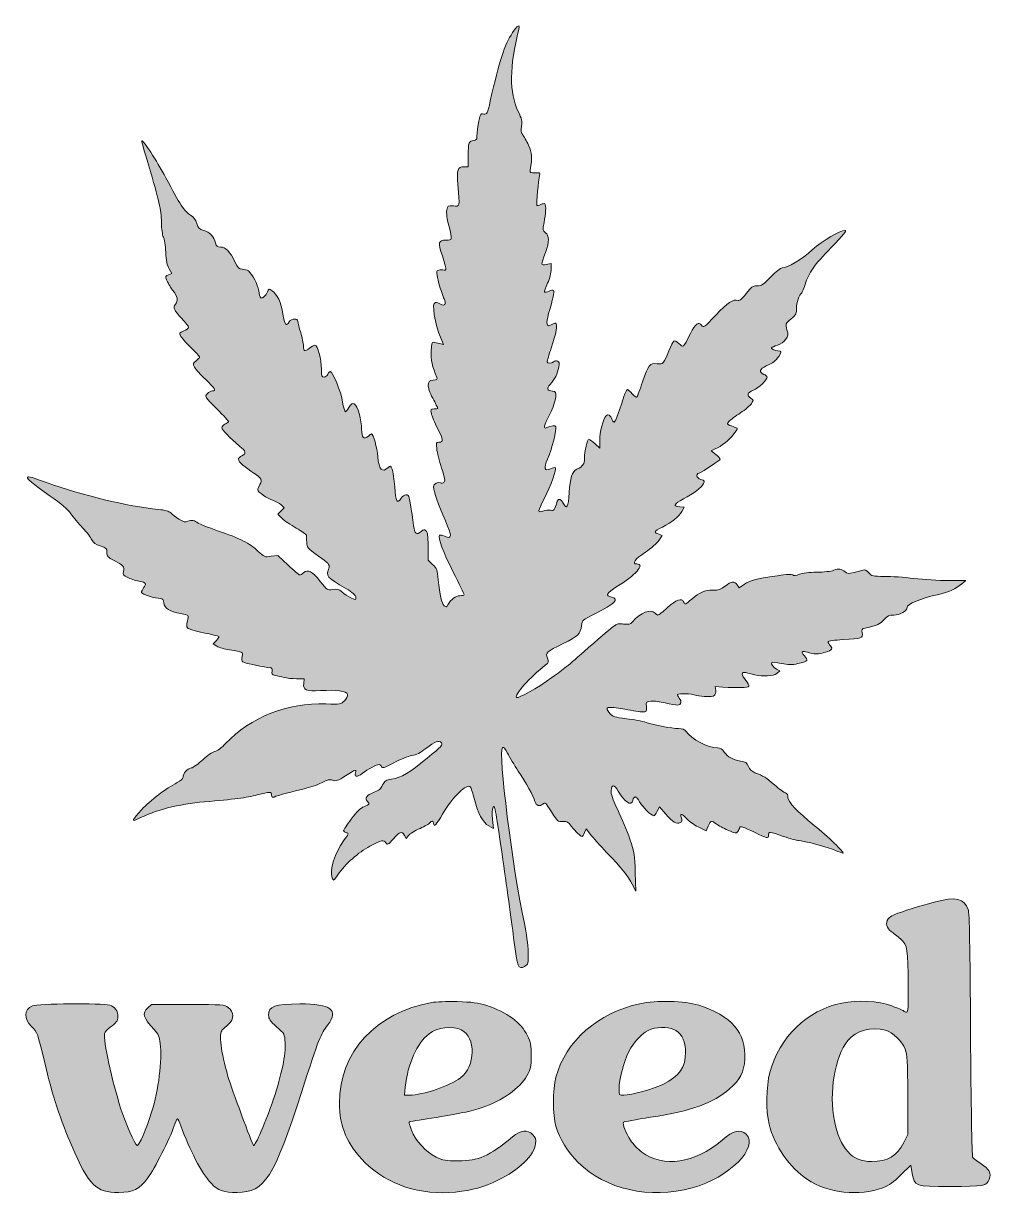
# Model space of a CAD drawing. Extents: x 650 to 1350, y -1425 to -575.
import ezdxf

# ---------------------------------------------------------------- set-up
doc = ezdxf.new("R2010")
doc.units = 0
doc.header["$MEASUREMENT"] = 0
doc.layers.add('katman 1', color=7, linetype='Continuous')

# ---------------------------------------------------------------- blocks, each defined once
blk = doc.blocks.new('block 2')
at = {"layer": 'katman 1', "true_color": 0x008000}
h = blk.add_hatch(color=96, dxfattribs=at)
h.dxf.hatch_style = 2
edge = h.paths.add_edge_path()
edge.add_spline(control_points=[(1003.5, -581.43), (997.7, -590.53), (994, -601.73), (987.5, -630.73), (985.4, -640.13), (985.3, -640.43), (982.7, -640.23), (980.2, -639.93), (980.1, -640.23), (978.8, -647.93), (978.1, -652.33), (977.7, -656.63), (977.8, -657.43), (977.9, -658.33), (977, -659.03), (975.5, -659.33), (971.9, -659.73), (971.5, -660.93), (971.5, -670.13), (971.5, -670.13), (971.5, -678.43), (971.5, -678.43), (971.5, -678.43), (968.6, -678.43), (968.6, -678.43), (963.8, -678.43), (963.1, -680.33), (964, -691.23), (965.4, -708.23), (965.6, -706.93), (960.8, -706.63), (956.8, -706.33), (956.6, -706.43), (956, -709.63), (955.7, -711.63), (956.2, -716.13), (957.5, -720.83), (960.2, -731.53), (960.2, -731.43), (955.5, -731.43), (950, -731.43), (949.6, -733.03), (952.9, -742.83), (956.1, -752.73), (956.2, -753.63), (953.3, -752.93), (952, -752.63), (950.4, -752.83), (949.6, -753.33), (948.4, -754.13), (948.5, -755.53), (950.4, -762.63), (951.6, -767.23), (953.3, -772.23), (954.1, -773.83), (955.9, -777.53), (954.5, -779.53), (951.5, -777.63), (950.4, -777.03), (948.8, -776.43), (947.9, -776.43), (944.8, -776.43), (947.2, -791.83), (952, -802.83), (952, -802.83), (953.6, -806.73), (953.6, -806.73), (953.6, -806.73), (950.8, -806.13), (950.8, -806.13), (949.2, -805.83), (947.2, -805.43), (946.4, -805.23), (945.3, -805.03), (944.9, -806.43), (944.7, -811.63), (944.4, -817.73), (945.6, -823.03), (948.9, -830.63), (949.5, -831.93), (949, -832.33), (946.3, -832.63), (943.4, -832.93), (943, -833.33), (942.7, -836.03), (942.5, -838.03), (943.6, -841.33), (945.9, -845.73), (947.9, -849.43), (949.5, -852.63), (949.5, -852.93), (949.5, -853.23), (948.3, -853.43), (946.9, -853.43), (944.5, -853.43), (944.3, -853.73), (944.9, -856.63), (945.2, -858.43), (947.3, -863.43), (949.5, -867.73), (953.7, -875.83), (953.8, -877.43), (950.3, -877.43), (948.4, -877.43), (948.3, -877.83), (948.8, -882.23), (949.1, -884.83), (950.7, -891.13), (952.3, -896.13), (954.8, -903.73), (955, -905.53), (953.9, -906.53), (953.2, -907.13), (952.1, -907.33), (951.5, -906.93), (949.6, -905.73), (946.5, -907.53), (946.5, -909.83), (946.5, -913.13), (949.7, -922.43), (955, -934.33), (960, -945.63), (959.9, -947.73), (954.5, -945.43), (952.8, -944.73), (951.2, -944.43), (950.9, -944.73), (949.4, -946.23), (953.5, -957.23), (960.7, -971.33), (965, -979.83), (968.5, -987.13), (968.5, -987.63), (968.5, -988.03), (967.1, -988.43), (965.5, -988.43), (962.4, -988.43), (959.2, -990.83), (956.9, -995.03), (956, -996.63), (955.5, -996.73), (954.2, -995.63), (952.3, -994.03), (950.9, -987.83), (949.9, -976.93), (949.2, -969.63), (948.9, -968.73), (945.8, -965.83), (945.8, -965.83), (942.5, -962.73), (942.5, -962.73), (942.5, -962.73), (942.5, -952.73), (942.5, -952.73), (942.5, -944.93), (942.2, -942.43), (941, -941.43), (939.7, -940.43), (939.1, -940.43), (937.7, -941.83), (934.2, -944.93), (932.8, -943.83), (932.1, -937.63), (931.5, -932.73), (930.8, -927.93), (928.9, -917.63), (928.3, -914.63), (925.2, -914.83), (923.1, -918.03), (920.2, -922.43), (919, -920.43), (918.4, -909.83), (918.1, -904.43), (917.3, -898.63), (916.6, -897.03), (915.5, -894.33), (915.3, -894.23), (913.6, -895.83), (909.3, -899.73), (907, -897.33), (906.2, -887.93), (905.6, -881.33), (903, -871.43), (901.7, -871.43), (901.4, -871.43), (900.4, -872.13), (899.4, -873.03), (896.2, -875.83), (894.5, -874.13), (894.5, -868.13), (894.5, -865.23), (893.8, -860.33), (892.9, -857.33), (890.3, -848.63), (888.2, -847.33), (885.3, -852.43), (884.4, -854.13), (883.2, -855.43), (882.8, -855.43), (882.3, -855.43), (881.4, -852.23), (880.8, -848.43), (879.6, -840.83), (873.7, -826.43), (871.8, -826.43), (871.2, -826.43), (870.3, -827.33), (870, -828.43), (869.7, -829.53), (868.5, -830.43), (867.4, -830.43), (865.7, -830.43), (865.5, -829.73), (865.5, -824.73), (865.5, -817.53), (862.8, -807.43), (860.8, -807.43), (860, -807.43), (858.2, -808.33), (856.8, -809.43), (853.2, -812.23), (852.5, -811.93), (852.5, -808.03), (852.5, -806.13), (851.6, -801.73), (850.5, -798.23), (849.4, -794.83), (848.5, -791.13), (848.5, -790.13), (848.5, -787.73), (843.9, -787.93), (842.3, -790.43), (840, -794.03), (838.9, -792.53), (837.7, -784.83), (836.4, -776.53), (833.5, -770.33), (829.8, -767.93), (827.6, -766.43), (827.4, -766.53), (826.6, -768.73), (825.5, -771.53), (822.9, -773.83), (821.7, -773.03), (821.2, -772.73), (820.5, -770.43), (820.2, -767.93), (819.5, -763.43), (815.7, -756.03), (812.7, -753.63), (811.8, -753.03), (809.9, -752.43), (808.3, -752.43), (806, -752.43), (805.2, -751.63), (803, -747.03), (799.6, -739.73), (796.3, -736.43), (792.6, -736.43), (790.2, -736.43), (789.6, -735.93), (789, -733.43), (788, -729.03), (784.8, -725.63), (780.5, -724.43), (777.1, -723.53), (776.4, -722.83), (775.5, -719.43), (774.8, -716.63), (773.5, -714.93), (770.9, -713.33), (766.6, -710.73), (763.2, -705.53), (753.1, -686.43), (746.3, -673.53), (736.8, -658.83), (735.8, -659.73), (735.6, -659.93), (737.8, -667.73), (740.5, -677.03), (748.4, -703.33), (749.7, -709.23), (749.9, -718.43), (750, -723.13), (750.6, -727.93), (751.3, -729.23), (752, -730.43), (752.8, -735.33), (753, -740.13), (753.3, -746.33), (754, -749.63), (755.5, -752.13), (755.5, -752.13), (757.5, -755.53), (757.5, -755.53), (757.5, -755.53), (755, -756.43), (755, -756.43), (752.8, -757.23), (752.6, -757.63), (753.6, -760.03), (754.1, -761.53), (756.1, -764.93), (758, -767.53), (761.8, -772.53), (762.2, -774.93), (760, -777.73), (758.2, -780.23), (758.9, -782.03), (764.7, -788.13), (767.3, -790.93), (769.5, -793.83), (769.5, -794.43), (769.5, -795.03), (767.9, -796.23), (766, -797.03), (762.8, -798.33), (762.6, -798.73), (763.6, -800.53), (764.2, -801.73), (767.6, -805.43), (771.1, -808.93), (774.6, -812.33), (777.5, -815.53), (777.5, -815.93), (777.5, -816.33), (776.4, -817.53), (775, -818.63), (772.7, -820.43), (772.6, -820.73), (773.9, -823.33), (774.7, -824.83), (778.3, -828.83), (781.9, -832.23), (788.7, -838.63), (789.8, -840.43), (786.7, -840.43), (785.6, -840.43), (784, -841.33), (783, -842.43), (781.1, -844.53), (781.2, -844.63), (790, -853.43), (794.9, -858.33), (798.7, -862.53), (798.4, -862.73), (798.2, -863.03), (797, -863.73), (795.8, -864.33), (794.5, -864.93), (793.5, -866.13), (793.5, -866.93), (793.5, -868.43), (799.3, -874.43), (806.4, -880.33), (811.1, -884.23), (811.5, -885.63), (808, -887.23), (806.6, -887.83), (805.5, -889.03), (805.5, -889.83), (805.5, -891.53), (810.4, -895.83), (816.7, -899.83), (822.3, -903.33), (823.1, -904.93), (821, -908.03), (820.2, -909.33), (819.5, -911.03), (819.5, -911.93), (819.5, -913.53), (826.1, -918.03), (830.9, -919.63), (832.6, -920.23), (835, -921.63), (836.3, -922.73), (836.3, -922.73), (838.5, -924.83), (838.5, -924.83), (838.5, -924.83), (836.3, -927.13), (836.3, -927.13), (836.3, -927.13), (834.1, -929.43), (834.1, -929.43), (834.1, -929.43), (837.1, -932.53), (837.1, -932.53), (838.7, -934.23), (843.3, -937.33), (847.3, -939.53), (851.2, -941.73), (854.6, -944.13), (854.6, -944.73), (854.7, -945.43), (854.8, -947.73), (854.9, -949.83), (855, -953.63), (855.4, -954.03), (863.3, -959.73), (870.4, -964.73), (871.6, -965.93), (871, -967.83), (868.8, -974.83), (868.6, -974.63), (883.5, -983.33), (887.8, -985.93), (890.1, -987.93), (890.3, -989.33), (890.6, -991.53), (890.6, -991.53), (886.8, -989.93), (884.7, -989.03), (881.8, -987.13), (880.3, -985.73), (878.1, -983.63), (877.1, -983.33), (873.7, -983.93), (869.8, -984.53), (869.7, -984.53), (864.6, -978.03), (859, -970.93), (855.6, -969.13), (852.6, -971.83), (851.6, -972.73), (850.4, -973.43), (849.8, -973.43), (849.3, -973.43), (845.5, -970.23), (841.4, -966.33), (841.4, -966.33), (834.1, -959.33), (834.1, -959.33), (834.1, -959.33), (829.2, -959.93), (829.2, -959.93), (824.5, -960.63), (824.3, -960.53), (819.6, -956.13), (813.6, -950.43), (806.5, -946.93), (790.5, -941.43), (783.6, -939.13), (777.3, -936.63), (776.5, -935.93), (774, -933.93), (771.6, -933.43), (769.1, -934.53), (767.2, -935.43), (766.1, -935.13), (762.6, -933.03), (760.3, -931.53), (757.6, -929.53), (756.6, -928.53), (755.4, -927.33), (752.5, -926.53), (747.9, -926.03), (724.8, -923.73), (693.9, -916.23), (666.2, -906.33), (660.2, -904.13), (654.6, -902.43), (653.7, -902.43), (650.9, -902.43), (657.2, -908.03), (669.6, -916.43), (677.6, -921.93), (682.2, -925.93), (684.5, -929.13), (686.3, -931.83), (690.2, -936.43), (693, -939.43), (695.9, -942.43), (698.9, -946.23), (699.6, -947.93), (700.7, -950.23), (702.2, -951.33), (705.7, -952.43), (710.1, -953.83), (710.5, -954.23), (710.5, -957.13), (710.5, -960.03), (711.1, -960.63), (715.8, -962.93), (722.2, -966.13), (723.7, -967.83), (722.5, -970.93), (721.7, -973.03), (722.1, -973.53), (726.1, -975.43), (728.5, -976.63), (732.3, -977.83), (734.5, -978.13), (738.8, -978.73), (739.3, -979.73), (737, -982.83), (736.2, -983.93), (735.5, -985.33), (735.5, -986.03), (735.5, -987.23), (745.5, -990.43), (749.3, -990.43), (750.9, -990.43), (751.4, -991.13), (751.7, -993.63), (752, -997.43), (755.9, -999.83), (763.9, -1001.33), (766.5, -1001.83), (768.8, -1002.43), (769.1, -1002.73), (769.4, -1003.03), (769.2, -1004.83), (768.7, -1006.73), (768, -1009.23), (768, -1010.73), (768.8, -1011.73), (769.5, -1012.53), (774.7, -1014.13), (780.3, -1015.23), (786, -1016.33), (791, -1017.53), (791.3, -1017.83), (791.6, -1018.23), (790.8, -1019.53), (789.6, -1020.83), (789.6, -1020.83), (787.3, -1023.23), (787.3, -1023.23), (787.3, -1023.23), (789.9, -1024.93), (789.9, -1024.93), (791.3, -1025.83), (795.5, -1027.03), (799.2, -1027.63), (809, -1029.13), (808.8, -1029.03), (808.2, -1032.33), (807.8, -1034.13), (808.1, -1035.63), (808.8, -1036.23), (810, -1037.23), (825.1, -1040.43), (828.4, -1040.43), (829.8, -1040.43), (830.1, -1041.03), (829.8, -1042.93), (829.4, -1044.93), (829.8, -1045.43), (832.1, -1046.03), (833.7, -1046.33), (836.6, -1047.03), (838.5, -1047.53), (840.4, -1048.03), (844.5, -1048.43), (847.5, -1048.43), (847.5, -1048.43), (853.1, -1048.43), (853.1, -1048.43), (853.1, -1048.43), (852.7, -1051.83), (852.7, -1051.83), (852.1, -1056.73), (854.6, -1057.73), (864.8, -1057.03), (875.9, -1056.23), (883.9, -1057.33), (884.3, -1059.73), (884.5, -1060.83), (883.5, -1062.83), (882.1, -1064.33), (879.5, -1067.03), (879.4, -1067.03), (868.6, -1066.63), (841.4, -1065.53), (814.2, -1076.23), (796.3, -1095.23), (793.5, -1098.23), (790.3, -1100.53), (788.5, -1100.93), (786.8, -1101.33), (782.9, -1104.03), (779.8, -1106.93), (776.7, -1109.93), (772.9, -1112.63), (771.3, -1112.93), (768.3, -1113.63), (765.5, -1116.83), (765.5, -1119.63), (765.5, -1120.73), (763.8, -1122.23), (761.3, -1123.53), (753.4, -1127.53), (741.7, -1136.43), (735.6, -1143.13), (728.9, -1150.43), (728, -1152.23), (732.4, -1150.03), (745, -1143.43), (762.2, -1139.03), (781, -1137.43), (802.2, -1135.63), (811.5, -1134.43), (819, -1132.43), (828.4, -1129.93), (829.5, -1129.93), (829.5, -1132.53), (829.5, -1134.13), (829.9, -1134.43), (831.3, -1133.93), (833.9, -1132.73), (845.2, -1129.73), (853, -1127.93), (856.9, -1127.13), (862.5, -1125.23), (865.5, -1123.63), (869.9, -1121.43), (871.5, -1121.03), (873.6, -1121.83), (875.9, -1122.63), (877.3, -1122.13), (882.9, -1118.63), (890.4, -1113.83), (890.9, -1113.73), (890, -1116.33), (889, -1119.43), (891.2, -1119.73), (895, -1116.93), (898.9, -1113.83), (905.4, -1110.43), (907.1, -1110.43), (907.8, -1110.43), (908.6, -1111.13), (908.9, -1112.03), (909.4, -1113.33), (910.8, -1112.93), (917.8, -1109.13), (922.4, -1106.63), (928.2, -1104.33), (930.8, -1103.93), (934.1, -1103.43), (937.1, -1101.93), (941, -1098.83), (947.8, -1093.63), (950.2, -1092.73), (952.2, -1094.73), (953.5, -1095.93), (952.2, -1097.33), (941.9, -1105.83), (929, -1116.53), (923.3, -1119.93), (916.2, -1120.93), (912, -1121.63), (911.2, -1122.13), (909.7, -1125.23), (908.4, -1128.03), (906.9, -1129.23), (903.5, -1130.53), (897.9, -1132.63), (896.5, -1134.63), (898.8, -1137.23), (900.5, -1139.13), (900.5, -1139.23), (896.6, -1140.83), (893.6, -1142.03), (891.1, -1144.33), (887, -1149.83), (884, -1153.93), (881.5, -1157.73), (881.5, -1158.23), (881.5, -1158.73), (882.4, -1159.43), (883.5, -1159.73), (885.5, -1160.23), (885.3, -1160.63), (881.5, -1165.63), (875.2, -1173.93), (871.2, -1186.83), (873.3, -1192.33), (874.2, -1194.73), (874.2, -1194.73), (877.3, -1190.23), (882.8, -1182.23), (892.2, -1173.83), (900.5, -1169.53), (909.3, -1164.93), (910.3, -1164.73), (912.1, -1167.13), (913.2, -1168.73), (913.7, -1168.53), (917.5, -1164.13), (922.2, -1158.83), (923.4, -1158.43), (925.4, -1161.63), (925.4, -1161.63), (926.8, -1163.83), (926.8, -1163.83), (926.8, -1163.83), (928.5, -1161.73), (928.5, -1161.73), (929.4, -1160.53), (933.1, -1158.23), (936.7, -1156.63), (940.3, -1155.03), (943.5, -1153.13), (943.9, -1152.53), (944.9, -1150.93), (946.5, -1151.13), (946.5, -1152.93), (946.5, -1156.13), (948.5, -1154.13), (953, -1146.23), (960.2, -1133.83), (970.8, -1123.53), (973.2, -1126.73), (973.7, -1127.33), (974.9, -1131.43), (976, -1135.63), (978.3, -1145.43), (982.1, -1152.33), (986.4, -1154.83), (986.4, -1154.83), (989.8, -1156.73), (989.8, -1156.73), (989.8, -1156.73), (989.1, -1150.13), (989.1, -1150.13), (988.6, -1145.63), (988.7, -1142.83), (989.6, -1141.23), (990.7, -1139.23), (991.6, -1144.63), (996.6, -1179.43), (999.8, -1201.73), (1003.4, -1227.83), (1004.5, -1237.43), (1006.9, -1257.03), (1007.7, -1258.93), (1012.3, -1256.33), (1014.9, -1254.83), (1015, -1254.63), (1014.8, -1245.83), (1014.7, -1240.83), (1013.5, -1231.93), (1012.1, -1225.43), (1003.5, -1185.63), (993, -1101.53), (996.3, -1098.23), (997, -1097.53), (998.1, -1098.63), (1000, -1102.33), (1001.4, -1105.13), (1004.9, -1110.93), (1007.7, -1115.13), (1013.2, -1123.33), (1018.8, -1133.53), (1019.7, -1137.13), (1020.5, -1140.13), (1023.2, -1141.03), (1025.4, -1139.03), (1027.1, -1137.53), (1027.4, -1137.83), (1031.7, -1144.63), (1036, -1151.73), (1036.3, -1151.93), (1039.7, -1151.63), (1042.9, -1151.33), (1043.6, -1151.73), (1046.1, -1155.13), (1049.2, -1159.13), (1052.5, -1162.33), (1053.8, -1162.43), (1054.2, -1162.43), (1055, -1161.23), (1055.6, -1159.63), (1055.6, -1159.63), (1056.7, -1156.93), (1056.7, -1156.93), (1056.7, -1156.93), (1059.8, -1160.93), (1059.8, -1160.93), (1061.5, -1163.13), (1066.8, -1168.93), (1071.5, -1173.93), (1082.4, -1185.43), (1086.7, -1190.73), (1090, -1196.93), (1090, -1196.93), (1092.6, -1201.93), (1092.6, -1201.93), (1092.6, -1201.93), (1092.2, -1188.43), (1092.2, -1188.43), (1091.8, -1176.23), (1091.5, -1173.93), (1088.3, -1164.43), (1086.3, -1158.63), (1082.4, -1149.13), (1079.5, -1143.23), (1075.9, -1135.63), (1074.5, -1131.53), (1074.7, -1129.23), (1075.1, -1124.63), (1076.9, -1124.73), (1079.8, -1129.63), (1084.5, -1137.53), (1089.4, -1140.73), (1090.4, -1136.53), (1091.4, -1132.73), (1092.9, -1133.03), (1095.3, -1137.33), (1097.5, -1141.23), (1103.8, -1147.43), (1105.5, -1147.43), (1106, -1147.43), (1107.2, -1146.03), (1108.1, -1144.23), (1108.1, -1144.23), (1109.7, -1141.03), (1109.7, -1141.03), (1109.7, -1141.03), (1114.3, -1146.33), (1114.3, -1146.33), (1119.2, -1152.13), (1122.1, -1153.73), (1124.7, -1152.33), (1126.1, -1151.63), (1126.2, -1150.83), (1125.5, -1148.93), (1124.2, -1145.43), (1125.9, -1145.73), (1129.2, -1149.53), (1130.8, -1151.23), (1134.6, -1153.93), (1137.7, -1155.53), (1137.7, -1155.53), (1143.5, -1158.43), (1143.5, -1158.43), (1143.5, -1158.43), (1144.9, -1154.93), (1144.9, -1154.93), (1146.6, -1150.93), (1147.3, -1150.73), (1150.7, -1153.33), (1152, -1154.43), (1155.8, -1156.43), (1159.1, -1157.93), (1164.6, -1160.33), (1165, -1160.43), (1166.2, -1158.83), (1166.9, -1157.83), (1167.5, -1156.73), (1167.5, -1156.23), (1167.5, -1154.63), (1170.4, -1155.53), (1178.3, -1159.43), (1187.4, -1164.03), (1188.5, -1164.23), (1188.5, -1161.43), (1188.5, -1158.83), (1188.7, -1158.83), (1199.3, -1162.43), (1204.3, -1164.03), (1209.2, -1165.43), (1210.2, -1165.43), (1213.6, -1165.43), (1232.8, -1170.53), (1236.9, -1172.53), (1239.1, -1173.53), (1241.5, -1174.43), (1242.2, -1174.43), (1243.8, -1174.43), (1230.8, -1161.83), (1221.5, -1154.43), (1209.3, -1144.63), (1202.5, -1137.53), (1202.5, -1134.43), (1202.5, -1132.53), (1201.9, -1131.33), (1200.7, -1130.93), (1199.6, -1130.63), (1196.1, -1128.03), (1192.7, -1125.13), (1186.6, -1119.83), (1184.8, -1118.73), (1178.6, -1116.33), (1176.4, -1115.53), (1174.8, -1114.03), (1173.9, -1111.83), (1172.8, -1109.13), (1171.9, -1108.53), (1168.3, -1107.93), (1162.5, -1106.93), (1159.1, -1105.03), (1156.5, -1101.43), (1155, -1099.43), (1153.5, -1098.43), (1151.7, -1098.43), (1144.7, -1098.43), (1132.8, -1092.23), (1128.8, -1086.43), (1127.8, -1085.03), (1126.2, -1084.43), (1123.5, -1084.43), (1118.7, -1084.43), (1106.1, -1082.03), (1100, -1080.03), (1097.5, -1079.13), (1091.1, -1077.93), (1085.8, -1077.33), (1077.4, -1076.33), (1075.9, -1075.83), (1073.9, -1073.53), (1069.5, -1068.53), (1071.2, -1068.13), (1084.6, -1070.53), (1090.3, -1071.53), (1096.2, -1072.43), (1097.7, -1072.43), (1100.2, -1072.43), (1100.4, -1072.13), (1100.2, -1068.63), (1100, -1065.03), (1100.1, -1064.93), (1103.6, -1064.63), (1105.6, -1064.43), (1110.2, -1065.03), (1113.9, -1065.83), (1117.6, -1066.73), (1121.5, -1067.43), (1122.6, -1067.43), (1125.4, -1067.43), (1126.1, -1064.73), (1124, -1062.43), (1123, -1061.33), (1122.5, -1060.13), (1122.8, -1059.83), (1123.7, -1058.83), (1132.5, -1059.23), (1136.5, -1060.43), (1140.7, -1061.63), (1147.5, -1061.73), (1149.3, -1060.53), (1150, -1060.13), (1150.5, -1058.43), (1150.3, -1056.83), (1150.3, -1056.83), (1150, -1053.93), (1150, -1053.93), (1150, -1053.93), (1155.5, -1054.43), (1155.5, -1054.43), (1165.7, -1055.23), (1173.8, -1054.93), (1174.2, -1053.83), (1174.4, -1053.23), (1173.4, -1051.33), (1172, -1049.63), (1170.6, -1048.03), (1169.5, -1045.93), (1169.5, -1045.03), (1169.5, -1043.33), (1170.1, -1043.33), (1178.5, -1045.53), (1184.4, -1047.03), (1192, -1046.63), (1194.5, -1044.63), (1194.5, -1044.63), (1196.7, -1042.83), (1196.7, -1042.83), (1196.7, -1042.83), (1194.1, -1041.53), (1194.1, -1041.53), (1191.7, -1040.23), (1190, -1037.63), (1190.9, -1036.63), (1191.2, -1036.43), (1194.2, -1036.73), (1197.7, -1037.43), (1202.6, -1038.43), (1205.2, -1038.43), (1209.7, -1037.53), (1212.9, -1036.83), (1215.7, -1035.83), (1216.1, -1035.33), (1216.4, -1034.73), (1215.7, -1033.23), (1214.4, -1031.83), (1211.6, -1028.83), (1212.4, -1027.83), (1216.6, -1029.33), (1220.7, -1030.73), (1225.3, -1030.73), (1229.6, -1029.33), (1234.4, -1027.63), (1235.1, -1026.73), (1233.2, -1024.63), (1232.3, -1023.63), (1231.5, -1022.33), (1231.5, -1021.73), (1231.5, -1021.13), (1236, -1020.53), (1242.3, -1020.13), (1255.7, -1019.43), (1256.9, -1019.03), (1256.1, -1015.33), (1255.6, -1012.83), (1255.9, -1012.33), (1258.3, -1011.83), (1267.2, -1009.83), (1269, -1009.03), (1271.8, -1005.83), (1274.4, -1003.03), (1275.5, -1002.43), (1279, -1002.43), (1283.5, -1002.43), (1288.5, -999.43), (1288.5, -996.93), (1288.5, -994.43), (1298.4, -990.33), (1311.5, -987.43), (1318.2, -985.93), (1324, -983.23), (1328, -979.93), (1328, -979.93), (1331, -977.53), (1331, -977.53), (1331, -977.53), (1318.5, -977.43), (1318.5, -977.43), (1311.6, -977.43), (1300.4, -976.73), (1293.5, -975.93), (1286.6, -975.13), (1277, -974.43), (1272.1, -974.43), (1263.8, -974.43), (1263.1, -974.23), (1260.8, -971.83), (1259.2, -970.13), (1257.9, -969.43), (1256.7, -969.93), (1255.8, -970.23), (1252.9, -971.03), (1250.3, -971.63), (1246.3, -972.63), (1245.2, -972.53), (1243.8, -971.23), (1241, -968.83), (1239.3, -968.63), (1235.6, -970.03), (1233.6, -970.83), (1228.6, -971.43), (1223.3, -971.43), (1217.7, -971.43), (1213.1, -971.93), (1210.8, -972.93), (1208.3, -973.93), (1206.8, -974.13), (1206, -973.43), (1205.2, -972.73), (1201.7, -972.93), (1194.9, -973.93), (1178.4, -976.53), (1175, -977.43), (1171.1, -980.03), (1171.1, -980.03), (1167.3, -982.63), (1167.3, -982.63), (1167.3, -982.63), (1165.9, -980.53), (1165.9, -980.53), (1163.9, -977.73), (1161.7, -977.93), (1157.1, -981.43), (1154, -983.83), (1152.1, -984.43), (1148.3, -984.43), (1142.4, -984.43), (1138.3, -986.13), (1133, -990.83), (1128.5, -994.83), (1128, -995.03), (1127.1, -992.93), (1125.9, -989.83), (1121.6, -991.33), (1115.5, -996.93), (1112.2, -999.93), (1109.1, -1002.43), (1108.6, -1002.43), (1108.1, -1002.43), (1107.2, -1001.73), (1106.5, -1000.93), (1103.7, -997.63), (1096, -1000.63), (1090.1, -1007.33), (1088.5, -1009.13), (1087.4, -1009.33), (1083.6, -1008.93), (1078.4, -1008.23), (1079.9, -1007.23), (1058.5, -1025.93), (1042, -1040.33), (1041.4, -1040.73), (1032, -1047.63), (1021.4, -1055.23), (1007.9, -1062.83), (1006.5, -1061.93), (1004.3, -1060.53), (1016.5, -1046.83), (1027.2, -1038.73), (1029.8, -1036.83), (1029.9, -1036.43), (1028.8, -1033.53), (1027.3, -1029.53), (1027.7, -1029.13), (1040.2, -1023.03), (1050.9, -1017.83), (1052.6, -1016.13), (1053.4, -1009.93), (1054, -1006.03), (1054.2, -1005.83), (1063.1, -1001.43), (1077.3, -994.33), (1081.1, -990.63), (1075, -989.43), (1070.3, -988.63), (1071.4, -986.33), (1078.9, -981.83), (1092.2, -973.83), (1099.6, -965.43), (1093.4, -965.43), (1089.5, -965.43), (1091.9, -962.03), (1099.5, -956.93), (1103.6, -954.23), (1108, -950.33), (1109.3, -948.43), (1109.3, -948.43), (1111.7, -944.93), (1111.7, -944.93), (1111.7, -944.93), (1109.1, -944.03), (1109.1, -944.03), (1107.7, -943.43), (1106.5, -942.73), (1106.5, -942.23), (1106.5, -941.83), (1108.9, -940.23), (1111.8, -938.83), (1118.6, -935.43), (1123.6, -931.33), (1125.8, -927.63), (1125.8, -927.63), (1127.5, -924.53), (1127.5, -924.53), (1127.5, -924.53), (1124.3, -924.23), (1124.3, -924.23), (1119.3, -923.73), (1120, -922.23), (1127, -918.43), (1134.4, -914.63), (1140, -910.23), (1141.6, -907.33), (1142.5, -905.63), (1142.2, -905.23), (1139.6, -904.33), (1136.2, -903.13), (1135.5, -900.73), (1138.3, -899.73), (1141.1, -898.63), (1153.5, -890.53), (1153.5, -889.73), (1153.5, -889.23), (1152.1, -887.73), (1150.3, -886.23), (1150.3, -886.23), (1147, -883.63), (1147, -883.63), (1147, -883.63), (1150, -882.33), (1150, -882.33), (1154.4, -880.43), (1160, -875.93), (1163.5, -871.43), (1166.4, -867.83), (1166.5, -867.33), (1164.8, -866.83), (1163.8, -866.53), (1161.9, -865.83), (1160.6, -865.33), (1158.3, -864.33), (1158.3, -864.33), (1160.1, -862.33), (1161.1, -861.23), (1164.8, -858.43), (1168.2, -856.23), (1171.6, -854.03), (1175.2, -851.03), (1176.1, -849.63), (1177.7, -847.13), (1177.7, -847.03), (1175.7, -845.63), (1172.5, -843.53), (1173, -841.93), (1177.5, -839.93), (1181.5, -838.13), (1187.5, -832.33), (1187.5, -830.33), (1187.5, -829.83), (1186.4, -828.93), (1185, -828.43), (1181.3, -827.03), (1182, -824.53), (1186.8, -822.33), (1191.8, -820.03), (1193.5, -818.73), (1195.8, -815.43), (1198, -812.23), (1197.9, -811.43), (1195.3, -811.43), (1192.9, -811.43), (1189.7, -809.83), (1190.5, -809.13), (1190.8, -808.93), (1192.8, -808.13), (1194.9, -807.33), (1197, -806.53), (1199.7, -804.73), (1200.8, -803.13), (1202.7, -800.73), (1202.8, -799.93), (1201.8, -796.13), (1200.6, -791.93), (1200.6, -791.93), (1204.7, -788.33), (1208.4, -785.13), (1208.8, -784.33), (1208.7, -780.53), (1208.5, -776.83), (1210.6, -770.83), (1212.5, -769.43), (1212.8, -769.13), (1213.9, -766.43), (1214.9, -763.43), (1217.7, -754.53), (1221.1, -749.83), (1233.8, -736.73), (1242.6, -727.73), (1245.2, -724.43), (1243.8, -724.43), (1239.9, -724.43), (1227.9, -731.53), (1220.1, -738.43), (1212.4, -745.33), (1202.1, -751.43), (1198.3, -751.43), (1197.2, -751.43), (1193.5, -754.33), (1190.1, -757.93), (1184.7, -763.63), (1183.4, -764.43), (1180.2, -764.43), (1177, -764.43), (1176.1, -765.03), (1172.4, -769.93), (1169.4, -773.93), (1167.7, -775.33), (1166.5, -774.93), (1163, -773.83), (1158.8, -776.63), (1150.3, -785.73), (1142, -794.53), (1141.6, -794.83), (1140.1, -792.93), (1138, -790.03), (1135.6, -791.73), (1132, -798.93), (1126.5, -809.83), (1127.1, -809.33), (1123.7, -806.13), (1120.3, -802.83), (1119.7, -803.23), (1116.5, -811.43), (1113, -820.43), (1112.1, -821.43), (1108, -820.73), (1102.9, -819.93), (1101.4, -821.83), (1097.5, -833.73), (1095.6, -839.33), (1093.8, -844.33), (1093.4, -844.83), (1093, -845.33), (1091.4, -844.33), (1090, -842.53), (1088.5, -840.83), (1087, -839.43), (1086.6, -839.43), (1085.8, -839.43), (1084.3, -843.23), (1081, -853.43), (1077.7, -863.43), (1076.9, -864.63), (1075.6, -861.23), (1074.3, -857.83), (1072.6, -856.83), (1071, -858.53), (1068.9, -860.73), (1066.5, -870.23), (1066.5, -876.33), (1066.5, -876.33), (1066.5, -881.83), (1066.5, -881.83), (1066.5, -881.83), (1063.2, -878.63), (1063.2, -878.63), (1061.4, -876.83), (1059.4, -875.43), (1058.8, -875.43), (1057.5, -875.43), (1055.5, -883.83), (1055.5, -889.33), (1055.5, -893.23), (1054.4, -894.83), (1050.1, -896.93), (1046.6, -898.73), (1045.1, -903.23), (1044.5, -913.93), (1044, -924.33), (1042.7, -926.53), (1040.2, -921.53), (1038.7, -918.43), (1036.7, -917.73), (1035.9, -920.13), (1033.8, -926.63), (1033.4, -927.13), (1031, -926.63), (1029.7, -926.43), (1027.2, -926.73), (1025.5, -927.23), (1021.5, -928.63), (1021.6, -927.73), (1026.4, -918.43), (1031.2, -909.03), (1035.7, -896.73), (1034.5, -895.93), (1034.1, -895.63), (1032.5, -895.93), (1031, -896.63), (1026.5, -898.63), (1025.8, -896.43), (1028.8, -889.63), (1031.8, -883.13), (1035.7, -867.63), (1034.8, -866.23), (1034.3, -865.23), (1031.5, -865.53), (1028.3, -866.93), (1025.6, -868.03), (1026, -866.13), (1030.5, -857.13), (1032.8, -852.53), (1034.6, -847.13), (1034.8, -844.93), (1035, -841.33), (1034.7, -840.93), (1032.5, -840.63), (1028.4, -840.03), (1027.9, -838.73), (1030.7, -835.73), (1034, -832.23), (1036.1, -827.93), (1037, -823.13), (1037.6, -820.23), (1037.4, -819.33), (1036, -818.83), (1035.1, -818.43), (1033.9, -818.63), (1033.2, -819.33), (1031.8, -820.73), (1028.5, -820.73), (1028.5, -819.33), (1028.5, -818.63), (1029.9, -814.23), (1031.5, -809.43), (1035, -799.23), (1036.4, -791.43), (1034.6, -791.43), (1034, -791.43), (1032.6, -792.03), (1031.5, -792.63), (1028.1, -794.73), (1027.5, -792.03), (1029.6, -784.53), (1032.7, -773.93), (1033.9, -768.53), (1033.2, -767.73), (1032.8, -767.43), (1031.3, -767.63), (1029.9, -768.33), (1028.4, -768.93), (1027, -769.23), (1026.7, -769.03), (1026.4, -768.73), (1027.4, -765.83), (1028.9, -762.53), (1030.4, -759.23), (1031.5, -754.83), (1031.5, -752.43), (1031.5, -752.43), (1031.5, -748.23), (1031.5, -748.23), (1031.5, -748.23), (1027.9, -748.93), (1027.9, -748.93), (1023.8, -749.63), (1023.8, -750.13), (1027.4, -740.23), (1030.2, -732.63), (1030.1, -728.03), (1027.3, -726.03), (1025.2, -724.53), (1025.2, -724.23), (1026.3, -718.63), (1027.6, -712.33), (1027.9, -706.13), (1026.9, -705.13), (1026.6, -704.83), (1025.2, -705.03), (1023.9, -705.63), (1022.6, -706.23), (1021.3, -706.53), (1021.1, -706.33), (1020.6, -705.73), (1022.2, -687.43), (1023.1, -684.73), (1023.7, -682.63), (1023.4, -682.53), (1019.9, -682.73), (1016.5, -682.93), (1016, -682.63), (1016.3, -680.93), (1017.9, -670.93), (1017.7, -668.53), (1015.1, -662.83), (1013.6, -659.63), (1011.7, -656.23), (1010.9, -655.33), (1009.7, -654.03), (1009.5, -652.43), (1010, -649.13), (1010.6, -645.43), (1010.2, -643.63), (1007.6, -638.33), (1001.1, -624.63), (1001.2, -606.33), (1008.1, -579.03), (1009.1, -574.83), (1007, -576.03), (1003.5, -581.43)], knot_values=[0, 0, 0, 0, 1, 1, 1, 2, 2, 2, 3, 3, 3, 4, 4, 4, 5, 5, 5, 6, 6, 6, 7, 7, 7, 8, 8, 8, 9, 9, 9, 10, 10, 10, 11, 11, 11, 12, 12, 12, 13, 13, 13, 14, 14, 14, 15, 15, 15, 16, 16, 16, 17, 17, 17, 18, 18, 18, 19, 19, 19, 20, 20, 20, 21, 21, 21, 22, 22, 22, 23, 23, 23, 24, 24, 24, 25, 25, 25, 26, 26, 26, 27, 27, 27, 28, 28, 28, 29, 29, 29, 30, 30, 30, 31, 31, 31, 32, 32, 32, 33, 33, 33, 34, 34, 34, 35, 35, 35, 36, 36, 36, 37, 37, 37, 38, 38, 38, 39, 39, 39, 40, 40, 40, 41, 41, 41, 42, 42, 42, 43, 43, 43, 44, 44, 44, 45, 45, 45, 46, 46, 46, 47, 47, 47, 48, 48, 48, 49, 49, 49, 50, 50, 50, 51, 51, 51, 52, 52, 52, 53, 53, 53, 54, 54, 54, 55, 55, 55, 56, 56, 56, 57, 57, 57, 58, 58, 58, 59, 59, 59, 60, 60, 60, 61, 61, 61, 62, 62, 62, 63, 63, 63, 64, 64, 64, 65, 65, 65, 66, 66, 66, 67, 67, 67, 68, 68, 68, 69, 69, 69, 70, 70, 70, 71, 71, 71, 72, 72, 72, 73, 73, 73, 74, 74, 74, 75, 75, 75, 76, 76, 76, 77, 77, 77, 78, 78, 78, 79, 79, 79, 80, 80, 80, 81, 81, 81, 82, 82, 82, 83, 83, 83, 84, 84, 84, 85, 85, 85, 86, 86, 86, 87, 87, 87, 88, 88, 88, 89, 89, 89, 90, 90, 90, 91, 91, 91, 92, 92, 92, 93, 93, 93, 94, 94, 94, 95, 95, 95, 96, 96, 96, 97, 97, 97, 98, 98, 98, 99, 99, 99, 100, 100, 100, 101, 101, 101, 102, 102, 102, 103, 103, 103, 104, 104, 104, 105, 105, 105, 106, 106, 106, 107, 107, 107, 108, 108, 108, 109, 109, 109, 110, 110, 110, 111, 111, 111, 112, 112, 112, 113, 113, 113, 114, 114, 114, 115, 115, 115, 116, 116, 116, 117, 117, 117, 118, 118, 118, 119, 119, 119, 120, 120, 120, 121, 121, 121, 122, 122, 122, 123, 123, 123, 124, 124, 124, 125, 125, 125, 126, 126, 126, 127, 127, 127, 128, 128, 128, 129, 129, 129, 130, 130, 130, 131, 131, 131, 132, 132, 132, 133, 133, 133, 134, 134, 134, 135, 135, 135, 136, 136, 136, 137, 137, 137, 138, 138, 138, 139, 139, 139, 140, 140, 140, 141, 141, 141, 142, 142, 142, 143, 143, 143, 144, 144, 144, 145, 145, 145, 146, 146, 146, 147, 147, 147, 148, 148, 148, 149, 149, 149, 150, 150, 150, 151, 151, 151, 152, 152, 152, 153, 153, 153, 154, 154, 154, 155, 155, 155, 156, 156, 156, 157, 157, 157, 158, 158, 158, 159, 159, 159, 160, 160, 160, 161, 161, 161, 162, 162, 162, 163, 163, 163, 164, 164, 164, 165, 165, 165, 166, 166, 166, 167, 167, 167, 168, 168, 168, 169, 169, 169, 170, 170, 170, 171, 171, 171, 172, 172, 172, 173, 173, 173, 174, 174, 174, 175, 175, 175, 176, 176, 176, 177, 177, 177, 178, 178, 178, 179, 179, 179, 180, 180, 180, 181, 181, 181, 182, 182, 182, 183, 183, 183, 184, 184, 184, 185, 185, 185, 186, 186, 186, 187, 187, 187, 188, 188, 188, 189, 189, 189, 190, 190, 190, 191, 191, 191, 192, 192, 192, 193, 193, 193, 194, 194, 194, 195, 195, 195, 196, 196, 196, 197, 197, 197, 198, 198, 198, 199, 199, 199, 200, 200, 200, 201, 201, 201, 202, 202, 202, 203, 203, 203, 204, 204, 204, 205, 205, 205, 206, 206, 206, 207, 207, 207, 208, 208, 208, 209, 209, 209, 210, 210, 210, 211, 211, 211, 212, 212, 212, 213, 213, 213, 214, 214, 214, 215, 215, 215, 216, 216, 216, 217, 217, 217, 218, 218, 218, 219, 219, 219, 220, 220, 220, 221, 221, 221, 222, 222, 222, 223, 223, 223, 224, 224, 224, 225, 225, 225, 226, 226, 226, 227, 227, 227, 228, 228, 228, 229, 229, 229, 230, 230, 230, 231, 231, 231, 232, 232, 232, 233, 233, 233, 234, 234, 234, 235, 235, 235, 236, 236, 236, 237, 237, 237, 238, 238, 238, 239, 239, 239, 240, 240, 240, 241, 241, 241, 242, 242, 242, 243, 243, 243, 244, 244, 244, 245, 245, 245, 246, 246, 246, 247, 247, 247, 248, 248, 248, 249, 249, 249, 250, 250, 250, 251, 251, 251, 252, 252, 252, 253, 253, 253, 254, 254, 254, 255, 255, 255, 256, 256, 256, 257, 257, 257, 258, 258, 258, 259, 259, 259, 260, 260, 260, 261, 261, 261, 262, 262, 262, 263, 263, 263, 264, 264, 264, 265, 265, 265, 266, 266, 266, 267, 267, 267, 268, 268, 268, 269, 269, 269, 270, 270, 270, 271, 271, 271, 272, 272, 272, 273, 273, 273, 274, 274, 274, 275, 275, 275, 276, 276, 276, 277, 277, 277, 278, 278, 278, 279, 279, 279, 280, 280, 280, 281, 281, 281, 282, 282, 282, 283, 283, 283, 284, 284, 284, 285, 285, 285, 286, 286, 286, 287, 287, 287, 288, 288, 288, 289, 289, 289, 290, 290, 290, 291, 291, 291, 292, 292, 292, 293, 293, 293, 294, 294, 294, 295, 295, 295, 296, 296, 296, 297, 297, 297, 298, 298, 298, 299, 299, 299, 300, 300, 300, 301, 301, 301, 302, 302, 302, 303, 303, 303, 304, 304, 304, 305, 305, 305, 306, 306, 306, 307, 307, 307, 308, 308, 308, 309, 309, 309, 310, 310, 310, 311, 311, 311, 312, 312, 312, 313, 313, 313, 314, 314, 314, 315, 315, 315, 316, 316, 316, 317, 317, 317, 318, 318, 318, 319, 319, 319, 320, 320, 320, 321, 321, 321, 322, 322, 322, 323, 323, 323, 324, 324, 324, 325, 325, 325, 326, 326, 326, 327, 327, 327, 328, 328, 328, 329, 329, 329, 330, 330, 330, 331, 331, 331, 332, 332, 332, 333, 333, 333, 334, 334, 334, 335, 335, 335, 336, 336, 336, 337, 337, 337, 338, 338, 338, 339, 339, 339, 340, 340, 340, 341, 341, 341, 342, 342, 342, 343, 343, 343, 344, 344, 344, 345, 345, 345, 346, 346, 346, 347, 347, 347, 348, 348, 348, 349, 349, 349, 350, 350, 350, 351, 351, 351, 352, 352, 352, 353, 353, 353, 354, 354, 354, 355, 355, 355, 356, 356, 356, 357, 357, 357, 358, 358, 358, 359, 359, 359, 360, 360, 360, 361, 361, 361, 362, 362, 362, 363, 363, 363, 364, 364, 364, 365, 365, 365, 366, 366, 366, 367, 367, 367, 368, 368, 368, 369, 369, 369, 370, 370, 370, 371, 371, 371, 372, 372, 372, 373, 373, 373, 374, 374, 374, 375, 375, 375, 376, 376, 376, 377, 377, 377, 378, 378, 378, 379, 379, 379, 380, 380, 380, 381, 381, 381, 382, 382, 382, 383, 383, 383, 384, 384, 384, 385, 385, 385, 386, 386, 386, 387, 387, 387, 388, 388, 388, 389, 389, 389, 390, 390, 390, 391, 391, 391, 392, 392, 392, 393, 393, 393, 394, 394, 394, 395, 395, 395, 396, 396, 396, 397, 397, 397, 398, 398, 398, 399, 399, 399, 400, 400, 400, 401, 401, 401, 402, 402, 402, 403, 403, 403, 404, 404, 404, 405, 405, 405, 406, 406, 406, 407, 407, 407, 408, 408, 408, 409, 409, 409, 410, 410, 410, 411, 411, 411, 412, 412, 412, 413, 413, 413, 414, 414, 414, 415, 415, 415, 416, 416, 416, 417, 417, 417, 418, 418, 418, 419, 419, 419, 420, 420, 420, 421, 421, 421, 422, 422, 422, 423, 423, 423, 424, 424, 424, 425, 425, 425, 426, 426, 426, 427, 427, 427, 428, 428, 428, 429, 429, 429, 430, 430, 430, 431, 431, 431, 432, 432, 432, 433, 433, 433, 434, 434, 434, 435, 435, 435, 436, 436, 436, 437, 437, 437, 438, 438, 438, 439, 439, 439, 440, 440, 440, 441, 441, 441, 442, 442, 442, 443, 443, 443, 444, 444, 444, 445, 445, 445, 446, 446, 446, 447, 447, 447, 448, 448, 448, 449, 449, 449, 450, 450, 450, 451, 451, 451, 452, 452, 452, 453, 453, 453, 454, 454, 454, 455, 455, 455, 456, 456, 456, 457, 457, 457, 458, 458, 458, 459, 459, 459, 460, 460, 460, 461, 461, 461, 462, 462, 462, 463, 463, 463, 464, 464, 464, 465, 465, 465, 466, 466, 466, 467, 467, 467, 468, 468, 468, 469, 469, 469, 470, 470, 470, 471, 471, 471, 472, 472, 472, 473, 473, 473, 474, 474, 474, 475, 475, 475, 476, 476, 476, 477, 477, 477, 478, 478, 478, 479, 479, 479, 480, 480, 480, 481, 481, 481, 482, 482, 482, 483, 483, 483, 484, 484, 484, 485, 485, 485, 486, 486, 486, 487, 487, 487, 487], degree=3, periodic=1)
at = {"layer": 'katman 1', "true_color": 0xffffff}
h = blk.add_hatch(color=7, dxfattribs=at)
h.dxf.hatch_style = 2
edge = h.paths.add_edge_path()
edge.add_spline(control_points=[(1308, -1210.03), (1285.9, -1216.03), (1276.5, -1219.43), (1274.9, -1221.93), (1272.8, -1225.13), (1273.7, -1228.83), (1277.1, -1231.13), (1278.6, -1232.13), (1281.6, -1234.53), (1283.8, -1236.53), (1288.9, -1241.03), (1289.3, -1243.83), (1289.4, -1270.13), (1289.5, -1285.33), (1289.2, -1289.43), (1288.2, -1289.43), (1287.5, -1289.43), (1286.5, -1289.03), (1286, -1288.53), (1285.4, -1288.03), (1281.6, -1286.43), (1277.5, -1284.93), (1267.8, -1281.33), (1252.7, -1280.53), (1241.5, -1282.83), (1216.4, -1288.03), (1196.1, -1307.63), (1189.4, -1333.13), (1186.7, -1343.23), (1186.5, -1361.03), (1188.9, -1370.43), (1192.8, -1386.13), (1203.7, -1401.73), (1216.5, -1410.33), (1231.4, -1420.23), (1254, -1422.73), (1271.1, -1416.33), (1275.6, -1414.63), (1278.6, -1412.53), (1284.1, -1407.03), (1284.1, -1407.03), (1291.2, -1399.93), (1291.2, -1399.93), (1291.2, -1399.93), (1292.3, -1405.93), (1292.3, -1405.93), (1294.1, -1415.53), (1293.8, -1415.43), (1319.9, -1415.43), (1343.8, -1415.43), (1346.2, -1414.93), (1347.9, -1410.33), (1349.5, -1405.83), (1347.9, -1402.73), (1342.1, -1399.03), (1339.1, -1397.13), (1336.3, -1395.03), (1335.9, -1394.23), (1335.4, -1393.53), (1334.7, -1353.73), (1334.4, -1305.93), (1334, -1241.53), (1333.6, -1217.93), (1332.7, -1215.23), (1329.9, -1207.03), (1323.8, -1205.73), (1308, -1210.03)], knot_values=[0, 0, 0, 0, 1, 1, 1, 2, 2, 2, 3, 3, 3, 4, 4, 4, 5, 5, 5, 6, 6, 6, 7, 7, 7, 8, 8, 8, 9, 9, 9, 10, 10, 10, 11, 11, 11, 12, 12, 12, 13, 13, 13, 14, 14, 14, 15, 15, 15, 16, 16, 16, 17, 17, 17, 18, 18, 18, 19, 19, 19, 20, 20, 20, 21, 21, 21, 22, 22, 22, 22], degree=3, periodic=1)
edge = h.paths.add_edge_path()
edge.add_spline(control_points=[(1272.9, -1302.53), (1278.1, -1303.93), (1285, -1310.53), (1287.2, -1316.23), (1288.8, -1320.33), (1289, -1324.33), (1289, -1349.43), (1289, -1349.43), (1289, -1377.93), (1289, -1377.93), (1289, -1377.93), (1286.2, -1383.63), (1286.2, -1383.63), (1281.4, -1393.43), (1274.6, -1397.43), (1262.8, -1397.43), (1248.7, -1397.43), (1240.2, -1388.13), (1236, -1368.03), (1231.9, -1348.03), (1236.4, -1321.33), (1245.7, -1310.03), (1251.7, -1302.73), (1262.7, -1299.73), (1272.9, -1302.53)], knot_values=[0, 0, 0, 0, 1, 1, 1, 2, 2, 2, 3, 3, 3, 4, 4, 4, 5, 5, 5, 6, 6, 6, 7, 7, 7, 8, 8, 8, 8], degree=3, periodic=1)
h = blk.add_hatch(color=7, dxfattribs=at)
h.dxf.hatch_style = 2
edge = h.paths.add_edge_path()
edge.add_spline(control_points=[(656.7, -1284.93), (650.6, -1287.63), (650.3, -1294.13), (656.1, -1299.83), (660.3, -1303.93), (660.5, -1304.53), (665.6, -1326.13), (670.6, -1347.83), (677.5, -1368.93), (685.1, -1386.03), (697.8, -1415.03), (702.6, -1419.73), (719, -1419.73), (729.6, -1419.73), (733.9, -1417.53), (740.1, -1409.13), (744.9, -1402.73), (756, -1380.93), (759.2, -1371.63), (760.2, -1368.83), (761.2, -1366.43), (761.5, -1366.43), (761.8, -1366.43), (763, -1368.83), (764, -1371.63), (770.2, -1389.13), (778.9, -1405.63), (785.8, -1413.13), (790.6, -1418.33), (794.8, -1419.83), (804.7, -1419.73), (824.6, -1419.63), (831.1, -1409.43), (851.3, -1346.73), (864, -1307.63), (864.8, -1305.53), (870.2, -1298.53), (878.3, -1287.83), (872.3, -1283.43), (850, -1283.43), (831.7, -1283.53), (827.1, -1285.13), (827.3, -1291.63), (827.4, -1294.33), (828.4, -1295.83), (833.1, -1300.03), (838.9, -1305.13), (838.9, -1305.13), (839.3, -1311.53), (839.8, -1319.93), (836.8, -1334.53), (830.9, -1352.13), (825.5, -1368.33), (817.5, -1386.93), (816.5, -1385.73), (815.3, -1384.33), (800.6, -1344.73), (798, -1336.03), (792.7, -1317.73), (791.2, -1304.83), (793.9, -1302.23), (794.6, -1301.53), (796.7, -1299.63), (798.4, -1298.13), (802.6, -1294.43), (802.5, -1289.23), (798.2, -1286.03), (795.5, -1284.03), (794.2, -1283.93), (769, -1283.93), (769, -1283.93), (742.7, -1283.93), (742.7, -1283.93), (742.7, -1283.93), (740.1, -1286.33), (740.1, -1286.33), (735.8, -1290.33), (736.7, -1293.33), (744.6, -1302.03), (747.7, -1305.43), (748.5, -1307.23), (749.1, -1312.03), (750.6, -1324.03), (747.8, -1345.83), (742.8, -1361.83), (739.2, -1373.53), (733.4, -1386.53), (732.3, -1385.83), (730.7, -1384.83), (724.1, -1369.83), (720.7, -1359.43), (714.3, -1339.83), (707.8, -1309.53), (708.9, -1304.83), (709.2, -1303.63), (711, -1301.53), (712.8, -1300.33), (717.1, -1297.43), (718.5, -1295.53), (718.5, -1292.83), (718.5, -1288.53), (716.3, -1285.43), (712.6, -1284.43), (706.7, -1282.83), (660.7, -1283.23), (656.7, -1284.93)], knot_values=[0, 0, 0, 0, 1, 1, 1, 2, 2, 2, 3, 3, 3, 4, 4, 4, 5, 5, 5, 6, 6, 6, 7, 7, 7, 8, 8, 8, 9, 9, 9, 10, 10, 10, 11, 11, 11, 12, 12, 12, 13, 13, 13, 14, 14, 14, 15, 15, 15, 16, 16, 16, 17, 17, 17, 18, 18, 18, 19, 19, 19, 20, 20, 20, 21, 21, 21, 22, 22, 22, 23, 23, 23, 24, 24, 24, 25, 25, 25, 26, 26, 26, 27, 27, 27, 28, 28, 28, 29, 29, 29, 30, 30, 30, 31, 31, 31, 32, 32, 32, 33, 33, 33, 34, 34, 34, 35, 35, 35, 35], degree=3, periodic=1)
h = blk.add_hatch(color=7, dxfattribs=at)
h.dxf.hatch_style = 2
edge = h.paths.add_edge_path()
edge.add_spline(control_points=[(945.2, -1282.43), (904.9, -1289.63), (878.4, -1318.53), (878.5, -1355.13), (878.5, -1372.13), (884.2, -1385.43), (896.9, -1398.03), (913.4, -1414.33), (936.9, -1422.03), (962.4, -1419.43), (975.2, -1418.03), (982.4, -1416.03), (993, -1410.93), (1008.2, -1403.53), (1019.1, -1393.03), (1020.2, -1384.53), (1020.7, -1381.23), (1020.3, -1380.13), (1018.2, -1378.03), (1014.2, -1374.03), (1009.8, -1374.53), (1003.5, -1379.63), (986.5, -1393.63), (979.2, -1396.83), (964.5, -1396.93), (955, -1396.93), (953.5, -1396.63), (948.3, -1394.13), (940.9, -1390.53), (933.3, -1382.23), (930.5, -1374.83), (929.4, -1371.73), (928.6, -1369.03), (928.8, -1368.83), (929, -1368.63), (936.3, -1367.33), (945.1, -1366.03), (964.6, -1362.93), (973.6, -1361.13), (981.7, -1358.33), (996, -1353.53), (1008.8, -1344.43), (1013.9, -1335.43), (1016.7, -1330.43), (1017, -1329.13), (1017, -1320.93), (1017, -1313.13), (1016.6, -1311.13), (1014.3, -1306.43), (1009.6, -1296.83), (999.7, -1289.53), (985, -1284.73), (978.3, -1282.63), (974.7, -1282.13), (963.5, -1281.83), (956.1, -1281.73), (947.8, -1281.93), (945.2, -1282.43)], knot_values=[0, 0, 0, 0, 1, 1, 1, 2, 2, 2, 3, 3, 3, 4, 4, 4, 5, 5, 5, 6, 6, 6, 7, 7, 7, 8, 8, 8, 9, 9, 9, 10, 10, 10, 11, 11, 11, 12, 12, 12, 13, 13, 13, 14, 14, 14, 15, 15, 15, 16, 16, 16, 17, 17, 17, 18, 18, 18, 19, 19, 19, 19], degree=3, periodic=1)
edge = h.paths.add_edge_path()
edge.add_spline(control_points=[(966.5, -1302.23), (977.3, -1307.53), (976.9, -1328.53), (965.9, -1336.93), (958.3, -1342.73), (938.7, -1349.43), (929.2, -1349.43), (929.2, -1349.43), (925.4, -1349.43), (925.4, -1349.43), (925.4, -1349.43), (926, -1343.63), (926, -1343.63), (927.9, -1326.63), (934.5, -1311.93), (943.2, -1305.13), (949.1, -1300.43), (960.2, -1299.03), (966.5, -1302.23)], knot_values=[0, 0, 0, 0, 1, 1, 1, 2, 2, 2, 3, 3, 3, 4, 4, 4, 5, 5, 5, 6, 6, 6, 6], degree=3, periodic=1)
h = blk.add_hatch(color=7, dxfattribs=at)
h.dxf.hatch_style = 2
edge = h.paths.add_edge_path()
edge.add_spline(control_points=[(1095.5, -1283.33), (1065.1, -1289.93), (1042, -1310.23), (1034.9, -1336.43), (1032.5, -1345.53), (1032.4, -1363.83), (1034.9, -1371.93), (1037.7, -1381.33), (1043.2, -1390.33), (1050.9, -1398.03), (1070.6, -1417.63), (1102.6, -1424.83), (1133.4, -1416.43), (1159.8, -1409.13), (1182.1, -1386.93), (1172.2, -1377.63), (1167.9, -1373.63), (1163.5, -1374.73), (1154.9, -1382.03), (1135, -1398.93), (1112.5, -1402.23), (1096.9, -1390.53), (1094.2, -1388.53), (1090.5, -1384.73), (1088.8, -1382.03), (1085.5, -1377.23), (1082.7, -1369.93), (1083.7, -1368.93), (1084, -1368.63), (1092.7, -1367.03), (1103.1, -1365.43), (1133.5, -1360.63), (1148.3, -1355.33), (1160.3, -1344.83), (1168.1, -1338.03), (1170.8, -1332.83), (1171.3, -1323.43), (1172.4, -1304.33), (1161.8, -1291.93), (1138, -1284.43), (1128, -1281.23), (1107.4, -1280.73), (1095.5, -1283.33)], knot_values=[0, 0, 0, 0, 1, 1, 1, 2, 2, 2, 3, 3, 3, 4, 4, 4, 5, 5, 5, 6, 6, 6, 7, 7, 7, 8, 8, 8, 9, 9, 9, 10, 10, 10, 11, 11, 11, 12, 12, 12, 13, 13, 13, 14, 14, 14, 14], degree=3, periodic=1)
edge = h.paths.add_edge_path()
edge.add_spline(control_points=[(1121.6, -1302.73), (1126.4, -1305.93), (1128.5, -1310.63), (1128.5, -1318.33), (1128.5, -1329.53), (1124.3, -1335.43), (1112.2, -1341.63), (1105.6, -1344.93), (1089.3, -1349.43), (1083.9, -1349.43), (1080.5, -1349.43), (1080.5, -1349.43), (1080.5, -1344.63), (1080.5, -1338.03), (1083.8, -1325.63), (1087.6, -1317.83), (1091.2, -1310.63), (1098.4, -1303.43), (1103.7, -1301.73), (1109.8, -1299.73), (1117.8, -1300.23), (1121.6, -1302.73)], knot_values=[0, 0, 0, 0, 1, 1, 1, 2, 2, 2, 3, 3, 3, 4, 4, 4, 5, 5, 5, 6, 6, 6, 7, 7, 7, 7], degree=3, periodic=1)
at = {"layer": 'katman 1', "lineweight": 0}
for points, knots in [([(1003.5, -581.43), (997.7, -590.53), (994, -601.73), (987.5, -630.73), (985.4, -640.13), (985.3, -640.43), (982.7, -640.23), (980.2, -639.93), (980.1, -640.23), (978.8, -647.93), (978.1, -652.33), (977.7, -656.63), (977.8, -657.43), (977.9, -658.33), (977, -659.03), (975.5, -659.33), (971.9, -659.73), (971.5, -660.93), (971.5, -670.13), (971.5, -670.13), (971.5, -678.43), (971.5, -678.43), (971.5, -678.43), (968.6, -678.43), (968.6, -678.43), (963.8, -678.43), (963.1, -680.33), (964, -691.23), (965.4, -708.23), (965.6, -706.93), (960.8, -706.63), (956.8, -706.33), (956.6, -706.43), (956, -709.63), (955.7, -711.63), (956.2, -716.13), (957.5, -720.83), (960.2, -731.53), (960.2, -731.43), (955.5, -731.43), (950, -731.43), (949.6, -733.03), (952.9, -742.83), (956.1, -752.73), (956.2, -753.63), (953.3, -752.93), (952, -752.63), (950.4, -752.83), (949.6, -753.33), (948.4, -754.13), (948.5, -755.53), (950.4, -762.63), (951.6, -767.23), (953.3, -772.23), (954.1, -773.83), (955.9, -777.53), (954.5, -779.53), (951.5, -777.63), (950.4, -777.03), (948.8, -776.43), (947.9, -776.43), (944.8, -776.43), (947.2, -791.83), (952, -802.83), (952, -802.83), (953.6, -806.73), (953.6, -806.73), (953.6, -806.73), (950.8, -806.13), (950.8, -806.13), (949.2, -805.83), (947.2, -805.43), (946.4, -805.23), (945.3, -805.03), (944.9, -806.43), (944.7, -811.63), (944.4, -817.73), (945.6, -823.03), (948.9, -830.63), (949.5, -831.93), (949, -832.33), (946.3, -832.63), (943.4, -832.93), (943, -833.33), (942.7, -836.03), (942.5, -838.03), (943.6, -841.33), (945.9, -845.73), (947.9, -849.43), (949.5, -852.63), (949.5, -852.93), (949.5, -853.23), (948.3, -853.43), (946.9, -853.43), (944.5, -853.43), (944.3, -853.73), (944.9, -856.63), (945.2, -858.43), (947.3, -863.43), (949.5, -867.73), (953.7, -875.83), (953.8, -877.43), (950.3, -877.43), (948.4, -877.43), (948.3, -877.83), (948.8, -882.23), (949.1, -884.83), (950.7, -891.13), (952.3, -896.13), (954.8, -903.73), (955, -905.53), (953.9, -906.53), (953.2, -907.13), (952.1, -907.33), (951.5, -906.93), (949.6, -905.73), (946.5, -907.53), (946.5, -909.83), (946.5, -913.13), (949.7, -922.43), (955, -934.33), (960, -945.63), (959.9, -947.73), (954.5, -945.43), (952.8, -944.73), (951.2, -944.43), (950.9, -944.73), (949.4, -946.23), (953.5, -957.23), (960.7, -971.33), (965, -979.83), (968.5, -987.13), (968.5, -987.63), (968.5, -988.03), (967.1, -988.43), (965.5, -988.43), (962.4, -988.43), (959.2, -990.83), (956.9, -995.03), (956, -996.63), (955.5, -996.73), (954.2, -995.63), (952.3, -994.03), (950.9, -987.83), (949.9, -976.93), (949.2, -969.63), (948.9, -968.73), (945.8, -965.83), (945.8, -965.83), (942.5, -962.73), (942.5, -962.73), (942.5, -962.73), (942.5, -952.73), (942.5, -952.73), (942.5, -944.93), (942.2, -942.43), (941, -941.43), (939.7, -940.43), (939.1, -940.43), (937.7, -941.83), (934.2, -944.93), (932.8, -943.83), (932.1, -937.63), (931.5, -932.73), (930.8, -927.93), (928.9, -917.63), (928.3, -914.63), (925.2, -914.83), (923.1, -918.03), (920.2, -922.43), (919, -920.43), (918.4, -909.83), (918.1, -904.43), (917.3, -898.63), (916.6, -897.03), (915.5, -894.33), (915.3, -894.23), (913.6, -895.83), (909.3, -899.73), (907, -897.33), (906.2, -887.93), (905.6, -881.33), (903, -871.43), (901.7, -871.43), (901.4, -871.43), (900.4, -872.13), (899.4, -873.03), (896.2, -875.83), (894.5, -874.13), (894.5, -868.13), (894.5, -865.23), (893.8, -860.33), (892.9, -857.33), (890.3, -848.63), (888.2, -847.33), (885.3, -852.43), (884.4, -854.13), (883.2, -855.43), (882.8, -855.43), (882.3, -855.43), (881.4, -852.23), (880.8, -848.43), (879.6, -840.83), (873.7, -826.43), (871.8, -826.43), (871.2, -826.43), (870.3, -827.33), (870, -828.43), (869.7, -829.53), (868.5, -830.43), (867.4, -830.43), (865.7, -830.43), (865.5, -829.73), (865.5, -824.73), (865.5, -817.53), (862.8, -807.43), (860.8, -807.43), (860, -807.43), (858.2, -808.33), (856.8, -809.43), (853.2, -812.23), (852.5, -811.93), (852.5, -808.03), (852.5, -806.13), (851.6, -801.73), (850.5, -798.23), (849.4, -794.83), (848.5, -791.13), (848.5, -790.13), (848.5, -787.73), (843.9, -787.93), (842.3, -790.43), (840, -794.03), (838.9, -792.53), (837.7, -784.83), (836.4, -776.53), (833.5, -770.33), (829.8, -767.93), (827.6, -766.43), (827.4, -766.53), (826.6, -768.73), (825.5, -771.53), (822.9, -773.83), (821.7, -773.03), (821.2, -772.73), (820.5, -770.43), (820.2, -767.93), (819.5, -763.43), (815.7, -756.03), (812.7, -753.63), (811.8, -753.03), (809.9, -752.43), (808.3, -752.43), (806, -752.43), (805.2, -751.63), (803, -747.03), (799.6, -739.73), (796.3, -736.43), (792.6, -736.43), (790.2, -736.43), (789.6, -735.93), (789, -733.43), (788, -729.03), (784.8, -725.63), (780.5, -724.43), (777.1, -723.53), (776.4, -722.83), (775.5, -719.43), (774.8, -716.63), (773.5, -714.93), (770.9, -713.33), (766.6, -710.73), (763.2, -705.53), (753.1, -686.43), (746.3, -673.53), (736.8, -658.83), (735.8, -659.73), (735.6, -659.93), (737.8, -667.73), (740.5, -677.03), (748.4, -703.33), (749.7, -709.23), (749.9, -718.43), (750, -723.13), (750.6, -727.93), (751.3, -729.23), (752, -730.43), (752.8, -735.33), (753, -740.13), (753.3, -746.33), (754, -749.63), (755.5, -752.13), (755.5, -752.13), (757.5, -755.53), (757.5, -755.53), (757.5, -755.53), (755, -756.43), (755, -756.43), (752.8, -757.23), (752.6, -757.63), (753.6, -760.03), (754.1, -761.53), (756.1, -764.93), (758, -767.53), (761.8, -772.53), (762.2, -774.93), (760, -777.73), (758.2, -780.23), (758.9, -782.03), (764.7, -788.13), (767.3, -790.93), (769.5, -793.83), (769.5, -794.43), (769.5, -795.03), (767.9, -796.23), (766, -797.03), (762.8, -798.33), (762.6, -798.73), (763.6, -800.53), (764.2, -801.73), (767.6, -805.43), (771.1, -808.93), (774.6, -812.33), (777.5, -815.53), (777.5, -815.93), (777.5, -816.33), (776.4, -817.53), (775, -818.63), (772.7, -820.43), (772.6, -820.73), (773.9, -823.33), (774.7, -824.83), (778.3, -828.83), (781.9, -832.23), (788.7, -838.63), (789.8, -840.43), (786.7, -840.43), (785.6, -840.43), (784, -841.33), (783, -842.43), (781.1, -844.53), (781.2, -844.63), (790, -853.43), (794.9, -858.33), (798.7, -862.53), (798.4, -862.73), (798.2, -863.03), (797, -863.73), (795.8, -864.33), (794.5, -864.93), (793.5, -866.13), (793.5, -866.93), (793.5, -868.43), (799.3, -874.43), (806.4, -880.33), (811.1, -884.23), (811.5, -885.63), (808, -887.23), (806.6, -887.83), (805.5, -889.03), (805.5, -889.83), (805.5, -891.53), (810.4, -895.83), (816.7, -899.83), (822.3, -903.33), (823.1, -904.93), (821, -908.03), (820.2, -909.33), (819.5, -911.03), (819.5, -911.93), (819.5, -913.53), (826.1, -918.03), (830.9, -919.63), (832.6, -920.23), (835, -921.63), (836.3, -922.73), (836.3, -922.73), (838.5, -924.83), (838.5, -924.83), (838.5, -924.83), (836.3, -927.13), (836.3, -927.13), (836.3, -927.13), (834.1, -929.43), (834.1, -929.43), (834.1, -929.43), (837.1, -932.53), (837.1, -932.53), (838.7, -934.23), (843.3, -937.33), (847.3, -939.53), (851.2, -941.73), (854.6, -944.13), (854.6, -944.73), (854.7, -945.43), (854.8, -947.73), (854.9, -949.83), (855, -953.63), (855.4, -954.03), (863.3, -959.73), (870.4, -964.73), (871.6, -965.93), (871, -967.83), (868.8, -974.83), (868.6, -974.63), (883.5, -983.33), (887.8, -985.93), (890.1, -987.93), (890.3, -989.33), (890.6, -991.53), (890.6, -991.53), (886.8, -989.93), (884.7, -989.03), (881.8, -987.13), (880.3, -985.73), (878.1, -983.63), (877.1, -983.33), (873.7, -983.93), (869.8, -984.53), (869.7, -984.53), (864.6, -978.03), (859, -970.93), (855.6, -969.13), (852.6, -971.83), (851.6, -972.73), (850.4, -973.43), (849.8, -973.43), (849.3, -973.43), (845.5, -970.23), (841.4, -966.33), (841.4, -966.33), (834.1, -959.33), (834.1, -959.33), (834.1, -959.33), (829.2, -959.93), (829.2, -959.93), (824.5, -960.63), (824.3, -960.53), (819.6, -956.13), (813.6, -950.43), (806.5, -946.93), (790.5, -941.43), (783.6, -939.13), (777.3, -936.63), (776.5, -935.93), (774, -933.93), (771.6, -933.43), (769.1, -934.53), (767.2, -935.43), (766.1, -935.13), (762.6, -933.03), (760.3, -931.53), (757.6, -929.53), (756.6, -928.53), (755.4, -927.33), (752.5, -926.53), (747.9, -926.03), (724.8, -923.73), (693.9, -916.23), (666.2, -906.33), (660.2, -904.13), (654.6, -902.43), (653.7, -902.43), (650.9, -902.43), (657.2, -908.03), (669.6, -916.43), (677.6, -921.93), (682.2, -925.93), (684.5, -929.13), (686.3, -931.83), (690.2, -936.43), (693, -939.43), (695.9, -942.43), (698.9, -946.23), (699.6, -947.93), (700.7, -950.23), (702.2, -951.33), (705.7, -952.43), (710.1, -953.83), (710.5, -954.23), (710.5, -957.13), (710.5, -960.03), (711.1, -960.63), (715.8, -962.93), (722.2, -966.13), (723.7, -967.83), (722.5, -970.93), (721.7, -973.03), (722.1, -973.53), (726.1, -975.43), (728.5, -976.63), (732.3, -977.83), (734.5, -978.13), (738.8, -978.73), (739.3, -979.73), (737, -982.83), (736.2, -983.93), (735.5, -985.33), (735.5, -986.03), (735.5, -987.23), (745.5, -990.43), (749.3, -990.43), (750.9, -990.43), (751.4, -991.13), (751.7, -993.63), (752, -997.43), (755.9, -999.83), (763.9, -1001.33), (766.5, -1001.83), (768.8, -1002.43), (769.1, -1002.73), (769.4, -1003.03), (769.2, -1004.83), (768.7, -1006.73), (768, -1009.23), (768, -1010.73), (768.8, -1011.73), (769.5, -1012.53), (774.7, -1014.13), (780.3, -1015.23), (786, -1016.33), (791, -1017.53), (791.3, -1017.83), (791.6, -1018.23), (790.8, -1019.53), (789.6, -1020.83), (789.6, -1020.83), (787.3, -1023.23), (787.3, -1023.23), (787.3, -1023.23), (789.9, -1024.93), (789.9, -1024.93), (791.3, -1025.83), (795.5, -1027.03), (799.2, -1027.63), (809, -1029.13), (808.8, -1029.03), (808.2, -1032.33), (807.8, -1034.13), (808.1, -1035.63), (808.8, -1036.23), (810, -1037.23), (825.1, -1040.43), (828.4, -1040.43), (829.8, -1040.43), (830.1, -1041.03), (829.8, -1042.93), (829.4, -1044.93), (829.8, -1045.43), (832.1, -1046.03), (833.7, -1046.33), (836.6, -1047.03), (838.5, -1047.53), (840.4, -1048.03), (844.5, -1048.43), (847.5, -1048.43), (847.5, -1048.43), (853.1, -1048.43), (853.1, -1048.43), (853.1, -1048.43), (852.7, -1051.83), (852.7, -1051.83), (852.1, -1056.73), (854.6, -1057.73), (864.8, -1057.03), (875.9, -1056.23), (883.9, -1057.33), (884.3, -1059.73), (884.5, -1060.83), (883.5, -1062.83), (882.1, -1064.33), (879.5, -1067.03), (879.4, -1067.03), (868.6, -1066.63), (841.4, -1065.53), (814.2, -1076.23), (796.3, -1095.23), (793.5, -1098.23), (790.3, -1100.53), (788.5, -1100.93), (786.8, -1101.33), (782.9, -1104.03), (779.8, -1106.93), (776.7, -1109.93), (772.9, -1112.63), (771.3, -1112.93), (768.3, -1113.63), (765.5, -1116.83), (765.5, -1119.63), (765.5, -1120.73), (763.8, -1122.23), (761.3, -1123.53), (753.4, -1127.53), (741.7, -1136.43), (735.6, -1143.13), (728.9, -1150.43), (728, -1152.23), (732.4, -1150.03), (745, -1143.43), (762.2, -1139.03), (781, -1137.43), (802.2, -1135.63), (811.5, -1134.43), (819, -1132.43), (828.4, -1129.93), (829.5, -1129.93), (829.5, -1132.53), (829.5, -1134.13), (829.9, -1134.43), (831.3, -1133.93), (833.9, -1132.73), (845.2, -1129.73), (853, -1127.93), (856.9, -1127.13), (862.5, -1125.23), (865.5, -1123.63), (869.9, -1121.43), (871.5, -1121.03), (873.6, -1121.83), (875.9, -1122.63), (877.3, -1122.13), (882.9, -1118.63), (890.4, -1113.83), (890.9, -1113.73), (890, -1116.33), (889, -1119.43), (891.2, -1119.73), (895, -1116.93), (898.9, -1113.83), (905.4, -1110.43), (907.1, -1110.43), (907.8, -1110.43), (908.6, -1111.13), (908.9, -1112.03), (909.4, -1113.33), (910.8, -1112.93), (917.8, -1109.13), (922.4, -1106.63), (928.2, -1104.33), (930.8, -1103.93), (934.1, -1103.43), (937.1, -1101.93), (941, -1098.83), (947.8, -1093.63), (950.2, -1092.73), (952.2, -1094.73), (953.5, -1095.93), (952.2, -1097.33), (941.9, -1105.83), (929, -1116.53), (923.3, -1119.93), (916.2, -1120.93), (912, -1121.63), (911.2, -1122.13), (909.7, -1125.23), (908.4, -1128.03), (906.9, -1129.23), (903.5, -1130.53), (897.9, -1132.63), (896.5, -1134.63), (898.8, -1137.23), (900.5, -1139.13), (900.5, -1139.23), (896.6, -1140.83), (893.6, -1142.03), (891.1, -1144.33), (887, -1149.83), (884, -1153.93), (881.5, -1157.73), (881.5, -1158.23), (881.5, -1158.73), (882.4, -1159.43), (883.5, -1159.73), (885.5, -1160.23), (885.3, -1160.63), (881.5, -1165.63), (875.2, -1173.93), (871.2, -1186.83), (873.3, -1192.33), (874.2, -1194.73), (874.2, -1194.73), (877.3, -1190.23), (882.8, -1182.23), (892.2, -1173.83), (900.5, -1169.53), (909.3, -1164.93), (910.3, -1164.73), (912.1, -1167.13), (913.2, -1168.73), (913.7, -1168.53), (917.5, -1164.13), (922.2, -1158.83), (923.4, -1158.43), (925.4, -1161.63), (925.4, -1161.63), (926.8, -1163.83), (926.8, -1163.83), (926.8, -1163.83), (928.5, -1161.73), (928.5, -1161.73), (929.4, -1160.53), (933.1, -1158.23), (936.7, -1156.63), (940.3, -1155.03), (943.5, -1153.13), (943.9, -1152.53), (944.9, -1150.93), (946.5, -1151.13), (946.5, -1152.93), (946.5, -1156.13), (948.5, -1154.13), (953, -1146.23), (960.2, -1133.83), (970.8, -1123.53), (973.2, -1126.73), (973.7, -1127.33), (974.9, -1131.43), (976, -1135.63), (978.3, -1145.43), (982.1, -1152.33), (986.4, -1154.83), (986.4, -1154.83), (989.8, -1156.73), (989.8, -1156.73), (989.8, -1156.73), (989.1, -1150.13), (989.1, -1150.13), (988.6, -1145.63), (988.7, -1142.83), (989.6, -1141.23), (990.7, -1139.23), (991.6, -1144.63), (996.6, -1179.43), (999.8, -1201.73), (1003.4, -1227.83), (1004.5, -1237.43), (1006.9, -1257.03), (1007.7, -1258.93), (1012.3, -1256.33), (1014.9, -1254.83), (1015, -1254.63), (1014.8, -1245.83), (1014.7, -1240.83), (1013.5, -1231.93), (1012.1, -1225.43), (1003.5, -1185.63), (993, -1101.53), (996.3, -1098.23), (997, -1097.53), (998.1, -1098.63), (1000, -1102.33), (1001.4, -1105.13), (1004.9, -1110.93), (1007.7, -1115.13), (1013.2, -1123.33), (1018.8, -1133.53), (1019.7, -1137.13), (1020.5, -1140.13), (1023.2, -1141.03), (1025.4, -1139.03), (1027.1, -1137.53), (1027.4, -1137.83), (1031.7, -1144.63), (1036, -1151.73), (1036.3, -1151.93), (1039.7, -1151.63), (1042.9, -1151.33), (1043.6, -1151.73), (1046.1, -1155.13), (1049.2, -1159.13), (1052.5, -1162.33), (1053.8, -1162.43), (1054.2, -1162.43), (1055, -1161.23), (1055.6, -1159.63), (1055.6, -1159.63), (1056.7, -1156.93), (1056.7, -1156.93), (1056.7, -1156.93), (1059.8, -1160.93), (1059.8, -1160.93), (1061.5, -1163.13), (1066.8, -1168.93), (1071.5, -1173.93), (1082.4, -1185.43), (1086.7, -1190.73), (1090, -1196.93), (1090, -1196.93), (1092.6, -1201.93), (1092.6, -1201.93), (1092.6, -1201.93), (1092.2, -1188.43), (1092.2, -1188.43), (1091.8, -1176.23), (1091.5, -1173.93), (1088.3, -1164.43), (1086.3, -1158.63), (1082.4, -1149.13), (1079.5, -1143.23), (1075.9, -1135.63), (1074.5, -1131.53), (1074.7, -1129.23), (1075.1, -1124.63), (1076.9, -1124.73), (1079.8, -1129.63), (1084.5, -1137.53), (1089.4, -1140.73), (1090.4, -1136.53), (1091.4, -1132.73), (1092.9, -1133.03), (1095.3, -1137.33), (1097.5, -1141.23), (1103.8, -1147.43), (1105.5, -1147.43), (1106, -1147.43), (1107.2, -1146.03), (1108.1, -1144.23), (1108.1, -1144.23), (1109.7, -1141.03), (1109.7, -1141.03), (1109.7, -1141.03), (1114.3, -1146.33), (1114.3, -1146.33), (1119.2, -1152.13), (1122.1, -1153.73), (1124.7, -1152.33), (1126.1, -1151.63), (1126.2, -1150.83), (1125.5, -1148.93), (1124.2, -1145.43), (1125.9, -1145.73), (1129.2, -1149.53), (1130.8, -1151.23), (1134.6, -1153.93), (1137.7, -1155.53), (1137.7, -1155.53), (1143.5, -1158.43), (1143.5, -1158.43), (1143.5, -1158.43), (1144.9, -1154.93), (1144.9, -1154.93), (1146.6, -1150.93), (1147.3, -1150.73), (1150.7, -1153.33), (1152, -1154.43), (1155.8, -1156.43), (1159.1, -1157.93), (1164.6, -1160.33), (1165, -1160.43), (1166.2, -1158.83), (1166.9, -1157.83), (1167.5, -1156.73), (1167.5, -1156.23), (1167.5, -1154.63), (1170.4, -1155.53), (1178.3, -1159.43), (1187.4, -1164.03), (1188.5, -1164.23), (1188.5, -1161.43), (1188.5, -1158.83), (1188.7, -1158.83), (1199.3, -1162.43), (1204.3, -1164.03), (1209.2, -1165.43), (1210.2, -1165.43), (1213.6, -1165.43), (1232.8, -1170.53), (1236.9, -1172.53), (1239.1, -1173.53), (1241.5, -1174.43), (1242.2, -1174.43), (1243.8, -1174.43), (1230.8, -1161.83), (1221.5, -1154.43), (1209.3, -1144.63), (1202.5, -1137.53), (1202.5, -1134.43), (1202.5, -1132.53), (1201.9, -1131.33), (1200.7, -1130.93), (1199.6, -1130.63), (1196.1, -1128.03), (1192.7, -1125.13), (1186.6, -1119.83), (1184.8, -1118.73), (1178.6, -1116.33), (1176.4, -1115.53), (1174.8, -1114.03), (1173.9, -1111.83), (1172.8, -1109.13), (1171.9, -1108.53), (1168.3, -1107.93), (1162.5, -1106.93), (1159.1, -1105.03), (1156.5, -1101.43), (1155, -1099.43), (1153.5, -1098.43), (1151.7, -1098.43), (1144.7, -1098.43), (1132.8, -1092.23), (1128.8, -1086.43), (1127.8, -1085.03), (1126.2, -1084.43), (1123.5, -1084.43), (1118.7, -1084.43), (1106.1, -1082.03), (1100, -1080.03), (1097.5, -1079.13), (1091.1, -1077.93), (1085.8, -1077.33), (1077.4, -1076.33), (1075.9, -1075.83), (1073.9, -1073.53), (1069.5, -1068.53), (1071.2, -1068.13), (1084.6, -1070.53), (1090.3, -1071.53), (1096.2, -1072.43), (1097.7, -1072.43), (1100.2, -1072.43), (1100.4, -1072.13), (1100.2, -1068.63), (1100, -1065.03), (1100.1, -1064.93), (1103.6, -1064.63), (1105.6, -1064.43), (1110.2, -1065.03), (1113.9, -1065.83), (1117.6, -1066.73), (1121.5, -1067.43), (1122.6, -1067.43), (1125.4, -1067.43), (1126.1, -1064.73), (1124, -1062.43), (1123, -1061.33), (1122.5, -1060.13), (1122.8, -1059.83), (1123.7, -1058.83), (1132.5, -1059.23), (1136.5, -1060.43), (1140.7, -1061.63), (1147.5, -1061.73), (1149.3, -1060.53), (1150, -1060.13), (1150.5, -1058.43), (1150.3, -1056.83), (1150.3, -1056.83), (1150, -1053.93), (1150, -1053.93), (1150, -1053.93), (1155.5, -1054.43), (1155.5, -1054.43), (1165.7, -1055.23), (1173.8, -1054.93), (1174.2, -1053.83), (1174.4, -1053.23), (1173.4, -1051.33), (1172, -1049.63), (1170.6, -1048.03), (1169.5, -1045.93), (1169.5, -1045.03), (1169.5, -1043.33), (1170.1, -1043.33), (1178.5, -1045.53), (1184.4, -1047.03), (1192, -1046.63), (1194.5, -1044.63), (1194.5, -1044.63), (1196.7, -1042.83), (1196.7, -1042.83), (1196.7, -1042.83), (1194.1, -1041.53), (1194.1, -1041.53), (1191.7, -1040.23), (1190, -1037.63), (1190.9, -1036.63), (1191.2, -1036.43), (1194.2, -1036.73), (1197.7, -1037.43), (1202.6, -1038.43), (1205.2, -1038.43), (1209.7, -1037.53), (1212.9, -1036.83), (1215.7, -1035.83), (1216.1, -1035.33), (1216.4, -1034.73), (1215.7, -1033.23), (1214.4, -1031.83), (1211.6, -1028.83), (1212.4, -1027.83), (1216.6, -1029.33), (1220.7, -1030.73), (1225.3, -1030.73), (1229.6, -1029.33), (1234.4, -1027.63), (1235.1, -1026.73), (1233.2, -1024.63), (1232.3, -1023.63), (1231.5, -1022.33), (1231.5, -1021.73), (1231.5, -1021.13), (1236, -1020.53), (1242.3, -1020.13), (1255.7, -1019.43), (1256.9, -1019.03), (1256.1, -1015.33), (1255.6, -1012.83), (1255.9, -1012.33), (1258.3, -1011.83), (1267.2, -1009.83), (1269, -1009.03), (1271.8, -1005.83), (1274.4, -1003.03), (1275.5, -1002.43), (1279, -1002.43), (1283.5, -1002.43), (1288.5, -999.43), (1288.5, -996.93), (1288.5, -994.43), (1298.4, -990.33), (1311.5, -987.43), (1318.2, -985.93), (1324, -983.23), (1328, -979.93), (1328, -979.93), (1331, -977.53), (1331, -977.53), (1331, -977.53), (1318.5, -977.43), (1318.5, -977.43), (1311.6, -977.43), (1300.4, -976.73), (1293.5, -975.93), (1286.6, -975.13), (1277, -974.43), (1272.1, -974.43), (1263.8, -974.43), (1263.1, -974.23), (1260.8, -971.83), (1259.2, -970.13), (1257.9, -969.43), (1256.7, -969.93), (1255.8, -970.23), (1252.9, -971.03), (1250.3, -971.63), (1246.3, -972.63), (1245.2, -972.53), (1243.8, -971.23), (1241, -968.83), (1239.3, -968.63), (1235.6, -970.03), (1233.6, -970.83), (1228.6, -971.43), (1223.3, -971.43), (1217.7, -971.43), (1213.1, -971.93), (1210.8, -972.93), (1208.3, -973.93), (1206.8, -974.13), (1206, -973.43), (1205.2, -972.73), (1201.7, -972.93), (1194.9, -973.93), (1178.4, -976.53), (1175, -977.43), (1171.1, -980.03), (1171.1, -980.03), (1167.3, -982.63), (1167.3, -982.63), (1167.3, -982.63), (1165.9, -980.53), (1165.9, -980.53), (1163.9, -977.73), (1161.7, -977.93), (1157.1, -981.43), (1154, -983.83), (1152.1, -984.43), (1148.3, -984.43), (1142.4, -984.43), (1138.3, -986.13), (1133, -990.83), (1128.5, -994.83), (1128, -995.03), (1127.1, -992.93), (1125.9, -989.83), (1121.6, -991.33), (1115.5, -996.93), (1112.2, -999.93), (1109.1, -1002.43), (1108.6, -1002.43), (1108.1, -1002.43), (1107.2, -1001.73), (1106.5, -1000.93), (1103.7, -997.63), (1096, -1000.63), (1090.1, -1007.33), (1088.5, -1009.13), (1087.4, -1009.33), (1083.6, -1008.93), (1078.4, -1008.23), (1079.9, -1007.23), (1058.5, -1025.93), (1042, -1040.33), (1041.4, -1040.73), (1032, -1047.63), (1021.4, -1055.23), (1007.9, -1062.83), (1006.5, -1061.93), (1004.3, -1060.53), (1016.5, -1046.83), (1027.2, -1038.73), (1029.8, -1036.83), (1029.9, -1036.43), (1028.8, -1033.53), (1027.3, -1029.53), (1027.7, -1029.13), (1040.2, -1023.03), (1050.9, -1017.83), (1052.6, -1016.13), (1053.4, -1009.93), (1054, -1006.03), (1054.2, -1005.83), (1063.1, -1001.43), (1077.3, -994.33), (1081.1, -990.63), (1075, -989.43), (1070.3, -988.63), (1071.4, -986.33), (1078.9, -981.83), (1092.2, -973.83), (1099.6, -965.43), (1093.4, -965.43), (1089.5, -965.43), (1091.9, -962.03), (1099.5, -956.93), (1103.6, -954.23), (1108, -950.33), (1109.3, -948.43), (1109.3, -948.43), (1111.7, -944.93), (1111.7, -944.93), (1111.7, -944.93), (1109.1, -944.03), (1109.1, -944.03), (1107.7, -943.43), (1106.5, -942.73), (1106.5, -942.23), (1106.5, -941.83), (1108.9, -940.23), (1111.8, -938.83), (1118.6, -935.43), (1123.6, -931.33), (1125.8, -927.63), (1125.8, -927.63), (1127.5, -924.53), (1127.5, -924.53), (1127.5, -924.53), (1124.3, -924.23), (1124.3, -924.23), (1119.3, -923.73), (1120, -922.23), (1127, -918.43), (1134.4, -914.63), (1140, -910.23), (1141.6, -907.33), (1142.5, -905.63), (1142.2, -905.23), (1139.6, -904.33), (1136.2, -903.13), (1135.5, -900.73), (1138.3, -899.73), (1141.1, -898.63), (1153.5, -890.53), (1153.5, -889.73), (1153.5, -889.23), (1152.1, -887.73), (1150.3, -886.23), (1150.3, -886.23), (1147, -883.63), (1147, -883.63), (1147, -883.63), (1150, -882.33), (1150, -882.33), (1154.4, -880.43), (1160, -875.93), (1163.5, -871.43), (1166.4, -867.83), (1166.5, -867.33), (1164.8, -866.83), (1163.8, -866.53), (1161.9, -865.83), (1160.6, -865.33), (1158.3, -864.33), (1158.3, -864.33), (1160.1, -862.33), (1161.1, -861.23), (1164.8, -858.43), (1168.2, -856.23), (1171.6, -854.03), (1175.2, -851.03), (1176.1, -849.63), (1177.7, -847.13), (1177.7, -847.03), (1175.7, -845.63), (1172.5, -843.53), (1173, -841.93), (1177.5, -839.93), (1181.5, -838.13), (1187.5, -832.33), (1187.5, -830.33), (1187.5, -829.83), (1186.4, -828.93), (1185, -828.43), (1181.3, -827.03), (1182, -824.53), (1186.8, -822.33), (1191.8, -820.03), (1193.5, -818.73), (1195.8, -815.43), (1198, -812.23), (1197.9, -811.43), (1195.3, -811.43), (1192.9, -811.43), (1189.7, -809.83), (1190.5, -809.13), (1190.8, -808.93), (1192.8, -808.13), (1194.9, -807.33), (1197, -806.53), (1199.7, -804.73), (1200.8, -803.13), (1202.7, -800.73), (1202.8, -799.93), (1201.8, -796.13), (1200.6, -791.93), (1200.6, -791.93), (1204.7, -788.33), (1208.4, -785.13), (1208.8, -784.33), (1208.7, -780.53), (1208.5, -776.83), (1210.6, -770.83), (1212.5, -769.43), (1212.8, -769.13), (1213.9, -766.43), (1214.9, -763.43), (1217.7, -754.53), (1221.1, -749.83), (1233.8, -736.73), (1242.6, -727.73), (1245.2, -724.43), (1243.8, -724.43), (1239.9, -724.43), (1227.9, -731.53), (1220.1, -738.43), (1212.4, -745.33), (1202.1, -751.43), (1198.3, -751.43), (1197.2, -751.43), (1193.5, -754.33), (1190.1, -757.93), (1184.7, -763.63), (1183.4, -764.43), (1180.2, -764.43), (1177, -764.43), (1176.1, -765.03), (1172.4, -769.93), (1169.4, -773.93), (1167.7, -775.33), (1166.5, -774.93), (1163, -773.83), (1158.8, -776.63), (1150.3, -785.73), (1142, -794.53), (1141.6, -794.83), (1140.1, -792.93), (1138, -790.03), (1135.6, -791.73), (1132, -798.93), (1126.5, -809.83), (1127.1, -809.33), (1123.7, -806.13), (1120.3, -802.83), (1119.7, -803.23), (1116.5, -811.43), (1113, -820.43), (1112.1, -821.43), (1108, -820.73), (1102.9, -819.93), (1101.4, -821.83), (1097.5, -833.73), (1095.6, -839.33), (1093.8, -844.33), (1093.4, -844.83), (1093, -845.33), (1091.4, -844.33), (1090, -842.53), (1088.5, -840.83), (1087, -839.43), (1086.6, -839.43), (1085.8, -839.43), (1084.3, -843.23), (1081, -853.43), (1077.7, -863.43), (1076.9, -864.63), (1075.6, -861.23), (1074.3, -857.83), (1072.6, -856.83), (1071, -858.53), (1068.9, -860.73), (1066.5, -870.23), (1066.5, -876.33), (1066.5, -876.33), (1066.5, -881.83), (1066.5, -881.83), (1066.5, -881.83), (1063.2, -878.63), (1063.2, -878.63), (1061.4, -876.83), (1059.4, -875.43), (1058.8, -875.43), (1057.5, -875.43), (1055.5, -883.83), (1055.5, -889.33), (1055.5, -893.23), (1054.4, -894.83), (1050.1, -896.93), (1046.6, -898.73), (1045.1, -903.23), (1044.5, -913.93), (1044, -924.33), (1042.7, -926.53), (1040.2, -921.53), (1038.7, -918.43), (1036.7, -917.73), (1035.9, -920.13), (1033.8, -926.63), (1033.4, -927.13), (1031, -926.63), (1029.7, -926.43), (1027.2, -926.73), (1025.5, -927.23), (1021.5, -928.63), (1021.6, -927.73), (1026.4, -918.43), (1031.2, -909.03), (1035.7, -896.73), (1034.5, -895.93), (1034.1, -895.63), (1032.5, -895.93), (1031, -896.63), (1026.5, -898.63), (1025.8, -896.43), (1028.8, -889.63), (1031.8, -883.13), (1035.7, -867.63), (1034.8, -866.23), (1034.3, -865.23), (1031.5, -865.53), (1028.3, -866.93), (1025.6, -868.03), (1026, -866.13), (1030.5, -857.13), (1032.8, -852.53), (1034.6, -847.13), (1034.8, -844.93), (1035, -841.33), (1034.7, -840.93), (1032.5, -840.63), (1028.4, -840.03), (1027.9, -838.73), (1030.7, -835.73), (1034, -832.23), (1036.1, -827.93), (1037, -823.13), (1037.6, -820.23), (1037.4, -819.33), (1036, -818.83), (1035.1, -818.43), (1033.9, -818.63), (1033.2, -819.33), (1031.8, -820.73), (1028.5, -820.73), (1028.5, -819.33), (1028.5, -818.63), (1029.9, -814.23), (1031.5, -809.43), (1035, -799.23), (1036.4, -791.43), (1034.6, -791.43), (1034, -791.43), (1032.6, -792.03), (1031.5, -792.63), (1028.1, -794.73), (1027.5, -792.03), (1029.6, -784.53), (1032.7, -773.93), (1033.9, -768.53), (1033.2, -767.73), (1032.8, -767.43), (1031.3, -767.63), (1029.9, -768.33), (1028.4, -768.93), (1027, -769.23), (1026.7, -769.03), (1026.4, -768.73), (1027.4, -765.83), (1028.9, -762.53), (1030.4, -759.23), (1031.5, -754.83), (1031.5, -752.43), (1031.5, -752.43), (1031.5, -748.23), (1031.5, -748.23), (1031.5, -748.23), (1027.9, -748.93), (1027.9, -748.93), (1023.8, -749.63), (1023.8, -750.13), (1027.4, -740.23), (1030.2, -732.63), (1030.1, -728.03), (1027.3, -726.03), (1025.2, -724.53), (1025.2, -724.23), (1026.3, -718.63), (1027.6, -712.33), (1027.9, -706.13), (1026.9, -705.13), (1026.6, -704.83), (1025.2, -705.03), (1023.9, -705.63), (1022.6, -706.23), (1021.3, -706.53), (1021.1, -706.33), (1020.6, -705.73), (1022.2, -687.43), (1023.1, -684.73), (1023.7, -682.63), (1023.4, -682.53), (1019.9, -682.73), (1016.5, -682.93), (1016, -682.63), (1016.3, -680.93), (1017.9, -670.93), (1017.7, -668.53), (1015.1, -662.83), (1013.6, -659.63), (1011.7, -656.23), (1010.9, -655.33), (1009.7, -654.03), (1009.5, -652.43), (1010, -649.13), (1010.6, -645.43), (1010.2, -643.63), (1007.6, -638.33), (1001.1, -624.63), (1001.2, -606.33), (1008.1, -579.03), (1009.1, -574.83), (1007, -576.03), (1003.5, -581.43)], [0, 0, 0, 0, 1, 1, 1, 2, 2, 2, 3, 3, 3, 4, 4, 4, 5, 5, 5, 6, 6, 6, 7, 7, 7, 8, 8, 8, 9, 9, 9, 10, 10, 10, 11, 11, 11, 12, 12, 12, 13, 13, 13, 14, 14, 14, 15, 15, 15, 16, 16, 16, 17, 17, 17, 18, 18, 18, 19, 19, 19, 20, 20, 20, 21, 21, 21, 22, 22, 22, 23, 23, 23, 24, 24, 24, 25, 25, 25, 26, 26, 26, 27, 27, 27, 28, 28, 28, 29, 29, 29, 30, 30, 30, 31, 31, 31, 32, 32, 32, 33, 33, 33, 34, 34, 34, 35, 35, 35, 36, 36, 36, 37, 37, 37, 38, 38, 38, 39, 39, 39, 40, 40, 40, 41, 41, 41, 42, 42, 42, 43, 43, 43, 44, 44, 44, 45, 45, 45, 46, 46, 46, 47, 47, 47, 48, 48, 48, 49, 49, 49, 50, 50, 50, 51, 51, 51, 52, 52, 52, 53, 53, 53, 54, 54, 54, 55, 55, 55, 56, 56, 56, 57, 57, 57, 58, 58, 58, 59, 59, 59, 60, 60, 60, 61, 61, 61, 62, 62, 62, 63, 63, 63, 64, 64, 64, 65, 65, 65, 66, 66, 66, 67, 67, 67, 68, 68, 68, 69, 69, 69, 70, 70, 70, 71, 71, 71, 72, 72, 72, 73, 73, 73, 74, 74, 74, 75, 75, 75, 76, 76, 76, 77, 77, 77, 78, 78, 78, 79, 79, 79, 80, 80, 80, 81, 81, 81, 82, 82, 82, 83, 83, 83, 84, 84, 84, 85, 85, 85, 86, 86, 86, 87, 87, 87, 88, 88, 88, 89, 89, 89, 90, 90, 90, 91, 91, 91, 92, 92, 92, 93, 93, 93, 94, 94, 94, 95, 95, 95, 96, 96, 96, 97, 97, 97, 98, 98, 98, 99, 99, 99, 100, 100, 100, 101, 101, 101, 102, 102, 102, 103, 103, 103, 104, 104, 104, 105, 105, 105, 106, 106, 106, 107, 107, 107, 108, 108, 108, 109, 109, 109, 110, 110, 110, 111, 111, 111, 112, 112, 112, 113, 113, 113, 114, 114, 114, 115, 115, 115, 116, 116, 116, 117, 117, 117, 118, 118, 118, 119, 119, 119, 120, 120, 120, 121, 121, 121, 122, 122, 122, 123, 123, 123, 124, 124, 124, 125, 125, 125, 126, 126, 126, 127, 127, 127, 128, 128, 128, 129, 129, 129, 130, 130, 130, 131, 131, 131, 132, 132, 132, 133, 133, 133, 134, 134, 134, 135, 135, 135, 136, 136, 136, 137, 137, 137, 138, 138, 138, 139, 139, 139, 140, 140, 140, 141, 141, 141, 142, 142, 142, 143, 143, 143, 144, 144, 144, 145, 145, 145, 146, 146, 146, 147, 147, 147, 148, 148, 148, 149, 149, 149, 150, 150, 150, 151, 151, 151, 152, 152, 152, 153, 153, 153, 154, 154, 154, 155, 155, 155, 156, 156, 156, 157, 157, 157, 158, 158, 158, 159, 159, 159, 160, 160, 160, 161, 161, 161, 162, 162, 162, 163, 163, 163, 164, 164, 164, 165, 165, 165, 166, 166, 166, 167, 167, 167, 168, 168, 168, 169, 169, 169, 170, 170, 170, 171, 171, 171, 172, 172, 172, 173, 173, 173, 174, 174, 174, 175, 175, 175, 176, 176, 176, 177, 177, 177, 178, 178, 178, 179, 179, 179, 180, 180, 180, 181, 181, 181, 182, 182, 182, 183, 183, 183, 184, 184, 184, 185, 185, 185, 186, 186, 186, 187, 187, 187, 188, 188, 188, 189, 189, 189, 190, 190, 190, 191, 191, 191, 192, 192, 192, 193, 193, 193, 194, 194, 194, 195, 195, 195, 196, 196, 196, 197, 197, 197, 198, 198, 198, 199, 199, 199, 200, 200, 200, 201, 201, 201, 202, 202, 202, 203, 203, 203, 204, 204, 204, 205, 205, 205, 206, 206, 206, 207, 207, 207, 208, 208, 208, 209, 209, 209, 210, 210, 210, 211, 211, 211, 212, 212, 212, 213, 213, 213, 214, 214, 214, 215, 215, 215, 216, 216, 216, 217, 217, 217, 218, 218, 218, 219, 219, 219, 220, 220, 220, 221, 221, 221, 222, 222, 222, 223, 223, 223, 224, 224, 224, 225, 225, 225, 226, 226, 226, 227, 227, 227, 228, 228, 228, 229, 229, 229, 230, 230, 230, 231, 231, 231, 232, 232, 232, 233, 233, 233, 234, 234, 234, 235, 235, 235, 236, 236, 236, 237, 237, 237, 238, 238, 238, 239, 239, 239, 240, 240, 240, 241, 241, 241, 242, 242, 242, 243, 243, 243, 244, 244, 244, 245, 245, 245, 246, 246, 246, 247, 247, 247, 248, 248, 248, 249, 249, 249, 250, 250, 250, 251, 251, 251, 252, 252, 252, 253, 253, 253, 254, 254, 254, 255, 255, 255, 256, 256, 256, 257, 257, 257, 258, 258, 258, 259, 259, 259, 260, 260, 260, 261, 261, 261, 262, 262, 262, 263, 263, 263, 264, 264, 264, 265, 265, 265, 266, 266, 266, 267, 267, 267, 268, 268, 268, 269, 269, 269, 270, 270, 270, 271, 271, 271, 272, 272, 272, 273, 273, 273, 274, 274, 274, 275, 275, 275, 276, 276, 276, 277, 277, 277, 278, 278, 278, 279, 279, 279, 280, 280, 280, 281, 281, 281, 282, 282, 282, 283, 283, 283, 284, 284, 284, 285, 285, 285, 286, 286, 286, 287, 287, 287, 288, 288, 288, 289, 289, 289, 290, 290, 290, 291, 291, 291, 292, 292, 292, 293, 293, 293, 294, 294, 294, 295, 295, 295, 296, 296, 296, 297, 297, 297, 298, 298, 298, 299, 299, 299, 300, 300, 300, 301, 301, 301, 302, 302, 302, 303, 303, 303, 304, 304, 304, 305, 305, 305, 306, 306, 306, 307, 307, 307, 308, 308, 308, 309, 309, 309, 310, 310, 310, 311, 311, 311, 312, 312, 312, 313, 313, 313, 314, 314, 314, 315, 315, 315, 316, 316, 316, 317, 317, 317, 318, 318, 318, 319, 319, 319, 320, 320, 320, 321, 321, 321, 322, 322, 322, 323, 323, 323, 324, 324, 324, 325, 325, 325, 326, 326, 326, 327, 327, 327, 328, 328, 328, 329, 329, 329, 330, 330, 330, 331, 331, 331, 332, 332, 332, 333, 333, 333, 334, 334, 334, 335, 335, 335, 336, 336, 336, 337, 337, 337, 338, 338, 338, 339, 339, 339, 340, 340, 340, 341, 341, 341, 342, 342, 342, 343, 343, 343, 344, 344, 344, 345, 345, 345, 346, 346, 346, 347, 347, 347, 348, 348, 348, 349, 349, 349, 350, 350, 350, 351, 351, 351, 352, 352, 352, 353, 353, 353, 354, 354, 354, 355, 355, 355, 356, 356, 356, 357, 357, 357, 358, 358, 358, 359, 359, 359, 360, 360, 360, 361, 361, 361, 362, 362, 362, 363, 363, 363, 364, 364, 364, 365, 365, 365, 366, 366, 366, 367, 367, 367, 368, 368, 368, 369, 369, 369, 370, 370, 370, 371, 371, 371, 372, 372, 372, 373, 373, 373, 374, 374, 374, 375, 375, 375, 376, 376, 376, 377, 377, 377, 378, 378, 378, 379, 379, 379, 380, 380, 380, 381, 381, 381, 382, 382, 382, 383, 383, 383, 384, 384, 384, 385, 385, 385, 386, 386, 386, 387, 387, 387, 388, 388, 388, 389, 389, 389, 390, 390, 390, 391, 391, 391, 392, 392, 392, 393, 393, 393, 394, 394, 394, 395, 395, 395, 396, 396, 396, 397, 397, 397, 398, 398, 398, 399, 399, 399, 400, 400, 400, 401, 401, 401, 402, 402, 402, 403, 403, 403, 404, 404, 404, 405, 405, 405, 406, 406, 406, 407, 407, 407, 408, 408, 408, 409, 409, 409, 410, 410, 410, 411, 411, 411, 412, 412, 412, 413, 413, 413, 414, 414, 414, 415, 415, 415, 416, 416, 416, 417, 417, 417, 418, 418, 418, 419, 419, 419, 420, 420, 420, 421, 421, 421, 422, 422, 422, 423, 423, 423, 424, 424, 424, 425, 425, 425, 426, 426, 426, 427, 427, 427, 428, 428, 428, 429, 429, 429, 430, 430, 430, 431, 431, 431, 432, 432, 432, 433, 433, 433, 434, 434, 434, 435, 435, 435, 436, 436, 436, 437, 437, 437, 438, 438, 438, 439, 439, 439, 440, 440, 440, 441, 441, 441, 442, 442, 442, 443, 443, 443, 444, 444, 444, 445, 445, 445, 446, 446, 446, 447, 447, 447, 448, 448, 448, 449, 449, 449, 450, 450, 450, 451, 451, 451, 452, 452, 452, 453, 453, 453, 454, 454, 454, 455, 455, 455, 456, 456, 456, 457, 457, 457, 458, 458, 458, 459, 459, 459, 460, 460, 460, 461, 461, 461, 462, 462, 462, 463, 463, 463, 464, 464, 464, 465, 465, 465, 466, 466, 466, 467, 467, 467, 468, 468, 468, 469, 469, 469, 470, 470, 470, 471, 471, 471, 472, 472, 472, 473, 473, 473, 474, 474, 474, 475, 475, 475, 476, 476, 476, 477, 477, 477, 478, 478, 478, 479, 479, 479, 480, 480, 480, 481, 481, 481, 482, 482, 482, 483, 483, 483, 484, 484, 484, 485, 485, 485, 486, 486, 486, 487, 487, 487, 487]), ([(1308, -1210.03), (1285.9, -1216.03), (1276.5, -1219.43), (1274.9, -1221.93), (1272.8, -1225.13), (1273.7, -1228.83), (1277.1, -1231.13), (1278.6, -1232.13), (1281.6, -1234.53), (1283.8, -1236.53), (1288.9, -1241.03), (1289.3, -1243.83), (1289.4, -1270.13), (1289.5, -1285.33), (1289.2, -1289.43), (1288.2, -1289.43), (1287.5, -1289.43), (1286.5, -1289.03), (1286, -1288.53), (1285.4, -1288.03), (1281.6, -1286.43), (1277.5, -1284.93), (1267.8, -1281.33), (1252.7, -1280.53), (1241.5, -1282.83), (1216.4, -1288.03), (1196.1, -1307.63), (1189.4, -1333.13), (1186.7, -1343.23), (1186.5, -1361.03), (1188.9, -1370.43), (1192.8, -1386.13), (1203.7, -1401.73), (1216.5, -1410.33), (1231.4, -1420.23), (1254, -1422.73), (1271.1, -1416.33), (1275.6, -1414.63), (1278.6, -1412.53), (1284.1, -1407.03), (1284.1, -1407.03), (1291.2, -1399.93), (1291.2, -1399.93), (1291.2, -1399.93), (1292.3, -1405.93), (1292.3, -1405.93), (1294.1, -1415.53), (1293.8, -1415.43), (1319.9, -1415.43), (1343.8, -1415.43), (1346.2, -1414.93), (1347.9, -1410.33), (1349.5, -1405.83), (1347.9, -1402.73), (1342.1, -1399.03), (1339.1, -1397.13), (1336.3, -1395.03), (1335.9, -1394.23), (1335.4, -1393.53), (1334.7, -1353.73), (1334.4, -1305.93), (1334, -1241.53), (1333.6, -1217.93), (1332.7, -1215.23), (1329.9, -1207.03), (1323.8, -1205.73), (1308, -1210.03)], [0, 0, 0, 0, 1, 1, 1, 2, 2, 2, 3, 3, 3, 4, 4, 4, 5, 5, 5, 6, 6, 6, 7, 7, 7, 8, 8, 8, 9, 9, 9, 10, 10, 10, 11, 11, 11, 12, 12, 12, 13, 13, 13, 14, 14, 14, 15, 15, 15, 16, 16, 16, 17, 17, 17, 18, 18, 18, 19, 19, 19, 20, 20, 20, 21, 21, 21, 22, 22, 22, 22]), ([(656.7, -1284.93), (650.6, -1287.63), (650.3, -1294.13), (656.1, -1299.83), (660.3, -1303.93), (660.5, -1304.53), (665.6, -1326.13), (670.6, -1347.83), (677.5, -1368.93), (685.1, -1386.03), (697.8, -1415.03), (702.6, -1419.73), (719, -1419.73), (729.6, -1419.73), (733.9, -1417.53), (740.1, -1409.13), (744.9, -1402.73), (756, -1380.93), (759.2, -1371.63), (760.2, -1368.83), (761.2, -1366.43), (761.5, -1366.43), (761.8, -1366.43), (763, -1368.83), (764, -1371.63), (770.2, -1389.13), (778.9, -1405.63), (785.8, -1413.13), (790.6, -1418.33), (794.8, -1419.83), (804.7, -1419.73), (824.6, -1419.63), (831.1, -1409.43), (851.3, -1346.73), (864, -1307.63), (864.8, -1305.53), (870.2, -1298.53), (878.3, -1287.83), (872.3, -1283.43), (850, -1283.43), (831.7, -1283.53), (827.1, -1285.13), (827.3, -1291.63), (827.4, -1294.33), (828.4, -1295.83), (833.1, -1300.03), (838.9, -1305.13), (838.9, -1305.13), (839.3, -1311.53), (839.8, -1319.93), (836.8, -1334.53), (830.9, -1352.13), (825.5, -1368.33), (817.5, -1386.93), (816.5, -1385.73), (815.3, -1384.33), (800.6, -1344.73), (798, -1336.03), (792.7, -1317.73), (791.2, -1304.83), (793.9, -1302.23), (794.6, -1301.53), (796.7, -1299.63), (798.4, -1298.13), (802.6, -1294.43), (802.5, -1289.23), (798.2, -1286.03), (795.5, -1284.03), (794.2, -1283.93), (769, -1283.93), (769, -1283.93), (742.7, -1283.93), (742.7, -1283.93), (742.7, -1283.93), (740.1, -1286.33), (740.1, -1286.33), (735.8, -1290.33), (736.7, -1293.33), (744.6, -1302.03), (747.7, -1305.43), (748.5, -1307.23), (749.1, -1312.03), (750.6, -1324.03), (747.8, -1345.83), (742.8, -1361.83), (739.2, -1373.53), (733.4, -1386.53), (732.3, -1385.83), (730.7, -1384.83), (724.1, -1369.83), (720.7, -1359.43), (714.3, -1339.83), (707.8, -1309.53), (708.9, -1304.83), (709.2, -1303.63), (711, -1301.53), (712.8, -1300.33), (717.1, -1297.43), (718.5, -1295.53), (718.5, -1292.83), (718.5, -1288.53), (716.3, -1285.43), (712.6, -1284.43), (706.7, -1282.83), (660.7, -1283.23), (656.7, -1284.93)], [0, 0, 0, 0, 1, 1, 1, 2, 2, 2, 3, 3, 3, 4, 4, 4, 5, 5, 5, 6, 6, 6, 7, 7, 7, 8, 8, 8, 9, 9, 9, 10, 10, 10, 11, 11, 11, 12, 12, 12, 13, 13, 13, 14, 14, 14, 15, 15, 15, 16, 16, 16, 17, 17, 17, 18, 18, 18, 19, 19, 19, 20, 20, 20, 21, 21, 21, 22, 22, 22, 23, 23, 23, 24, 24, 24, 25, 25, 25, 26, 26, 26, 27, 27, 27, 28, 28, 28, 29, 29, 29, 30, 30, 30, 31, 31, 31, 32, 32, 32, 33, 33, 33, 34, 34, 34, 35, 35, 35, 35]), ([(945.2, -1282.43), (904.9, -1289.63), (878.4, -1318.53), (878.5, -1355.13), (878.5, -1372.13), (884.2, -1385.43), (896.9, -1398.03), (913.4, -1414.33), (936.9, -1422.03), (962.4, -1419.43), (975.2, -1418.03), (982.4, -1416.03), (993, -1410.93), (1008.2, -1403.53), (1019.1, -1393.03), (1020.2, -1384.53), (1020.7, -1381.23), (1020.3, -1380.13), (1018.2, -1378.03), (1014.2, -1374.03), (1009.8, -1374.53), (1003.5, -1379.63), (986.5, -1393.63), (979.2, -1396.83), (964.5, -1396.93), (955, -1396.93), (953.5, -1396.63), (948.3, -1394.13), (940.9, -1390.53), (933.3, -1382.23), (930.5, -1374.83), (929.4, -1371.73), (928.6, -1369.03), (928.8, -1368.83), (929, -1368.63), (936.3, -1367.33), (945.1, -1366.03), (964.6, -1362.93), (973.6, -1361.13), (981.7, -1358.33), (996, -1353.53), (1008.8, -1344.43), (1013.9, -1335.43), (1016.7, -1330.43), (1017, -1329.13), (1017, -1320.93), (1017, -1313.13), (1016.6, -1311.13), (1014.3, -1306.43), (1009.6, -1296.83), (999.7, -1289.53), (985, -1284.73), (978.3, -1282.63), (974.7, -1282.13), (963.5, -1281.83), (956.1, -1281.73), (947.8, -1281.93), (945.2, -1282.43)], [0, 0, 0, 0, 1, 1, 1, 2, 2, 2, 3, 3, 3, 4, 4, 4, 5, 5, 5, 6, 6, 6, 7, 7, 7, 8, 8, 8, 9, 9, 9, 10, 10, 10, 11, 11, 11, 12, 12, 12, 13, 13, 13, 14, 14, 14, 15, 15, 15, 16, 16, 16, 17, 17, 17, 18, 18, 18, 19, 19, 19, 19]), ([(1095.5, -1283.33), (1065.1, -1289.93), (1042, -1310.23), (1034.9, -1336.43), (1032.5, -1345.53), (1032.4, -1363.83), (1034.9, -1371.93), (1037.7, -1381.33), (1043.2, -1390.33), (1050.9, -1398.03), (1070.6, -1417.63), (1102.6, -1424.83), (1133.4, -1416.43), (1159.8, -1409.13), (1182.1, -1386.93), (1172.2, -1377.63), (1167.9, -1373.63), (1163.5, -1374.73), (1154.9, -1382.03), (1135, -1398.93), (1112.5, -1402.23), (1096.9, -1390.53), (1094.2, -1388.53), (1090.5, -1384.73), (1088.8, -1382.03), (1085.5, -1377.23), (1082.7, -1369.93), (1083.7, -1368.93), (1084, -1368.63), (1092.7, -1367.03), (1103.1, -1365.43), (1133.5, -1360.63), (1148.3, -1355.33), (1160.3, -1344.83), (1168.1, -1338.03), (1170.8, -1332.83), (1171.3, -1323.43), (1172.4, -1304.33), (1161.8, -1291.93), (1138, -1284.43), (1128, -1281.23), (1107.4, -1280.73), (1095.5, -1283.33)], [0, 0, 0, 0, 1, 1, 1, 2, 2, 2, 3, 3, 3, 4, 4, 4, 5, 5, 5, 6, 6, 6, 7, 7, 7, 8, 8, 8, 9, 9, 9, 10, 10, 10, 11, 11, 11, 12, 12, 12, 13, 13, 13, 14, 14, 14, 14]), ([(966.5, -1302.23), (977.3, -1307.53), (976.9, -1328.53), (965.9, -1336.93), (958.3, -1342.73), (938.7, -1349.43), (929.2, -1349.43), (929.2, -1349.43), (925.4, -1349.43), (925.4, -1349.43), (925.4, -1349.43), (926, -1343.63), (926, -1343.63), (927.9, -1326.63), (934.5, -1311.93), (943.2, -1305.13), (949.1, -1300.43), (960.2, -1299.03), (966.5, -1302.23)], [0, 0, 0, 0, 1, 1, 1, 2, 2, 2, 3, 3, 3, 4, 4, 4, 5, 5, 5, 6, 6, 6, 6]), ([(1121.6, -1302.73), (1126.4, -1305.93), (1128.5, -1310.63), (1128.5, -1318.33), (1128.5, -1329.53), (1124.3, -1335.43), (1112.2, -1341.63), (1105.6, -1344.93), (1089.3, -1349.43), (1083.9, -1349.43), (1080.5, -1349.43), (1080.5, -1349.43), (1080.5, -1344.63), (1080.5, -1338.03), (1083.8, -1325.63), (1087.6, -1317.83), (1091.2, -1310.63), (1098.4, -1303.43), (1103.7, -1301.73), (1109.8, -1299.73), (1117.8, -1300.23), (1121.6, -1302.73)], [0, 0, 0, 0, 1, 1, 1, 2, 2, 2, 3, 3, 3, 4, 4, 4, 5, 5, 5, 6, 6, 6, 7, 7, 7, 7]), ([(1272.9, -1302.53), (1278.1, -1303.93), (1285, -1310.53), (1287.2, -1316.23), (1288.8, -1320.33), (1289, -1324.33), (1289, -1349.43), (1289, -1349.43), (1289, -1377.93), (1289, -1377.93), (1289, -1377.93), (1286.2, -1383.63), (1286.2, -1383.63), (1281.4, -1393.43), (1274.6, -1397.43), (1262.8, -1397.43), (1248.7, -1397.43), (1240.2, -1388.13), (1236, -1368.03), (1231.9, -1348.03), (1236.4, -1321.33), (1245.7, -1310.03), (1251.7, -1302.73), (1262.7, -1299.73), (1272.9, -1302.53)], [0, 0, 0, 0, 1, 1, 1, 2, 2, 2, 3, 3, 3, 4, 4, 4, 5, 5, 5, 6, 6, 6, 7, 7, 7, 8, 8, 8, 8])]:
    blk.add_open_spline(points, degree=3, knots=knots, dxfattribs=at)

msp = doc.modelspace()

# ---------------------------------------------------------------- block references
at = {"layer": 'katman 1'}
msp.add_blockref('block 2', (0, 0), dxfattribs=at)

doc.saveas('drawing.dxf')
